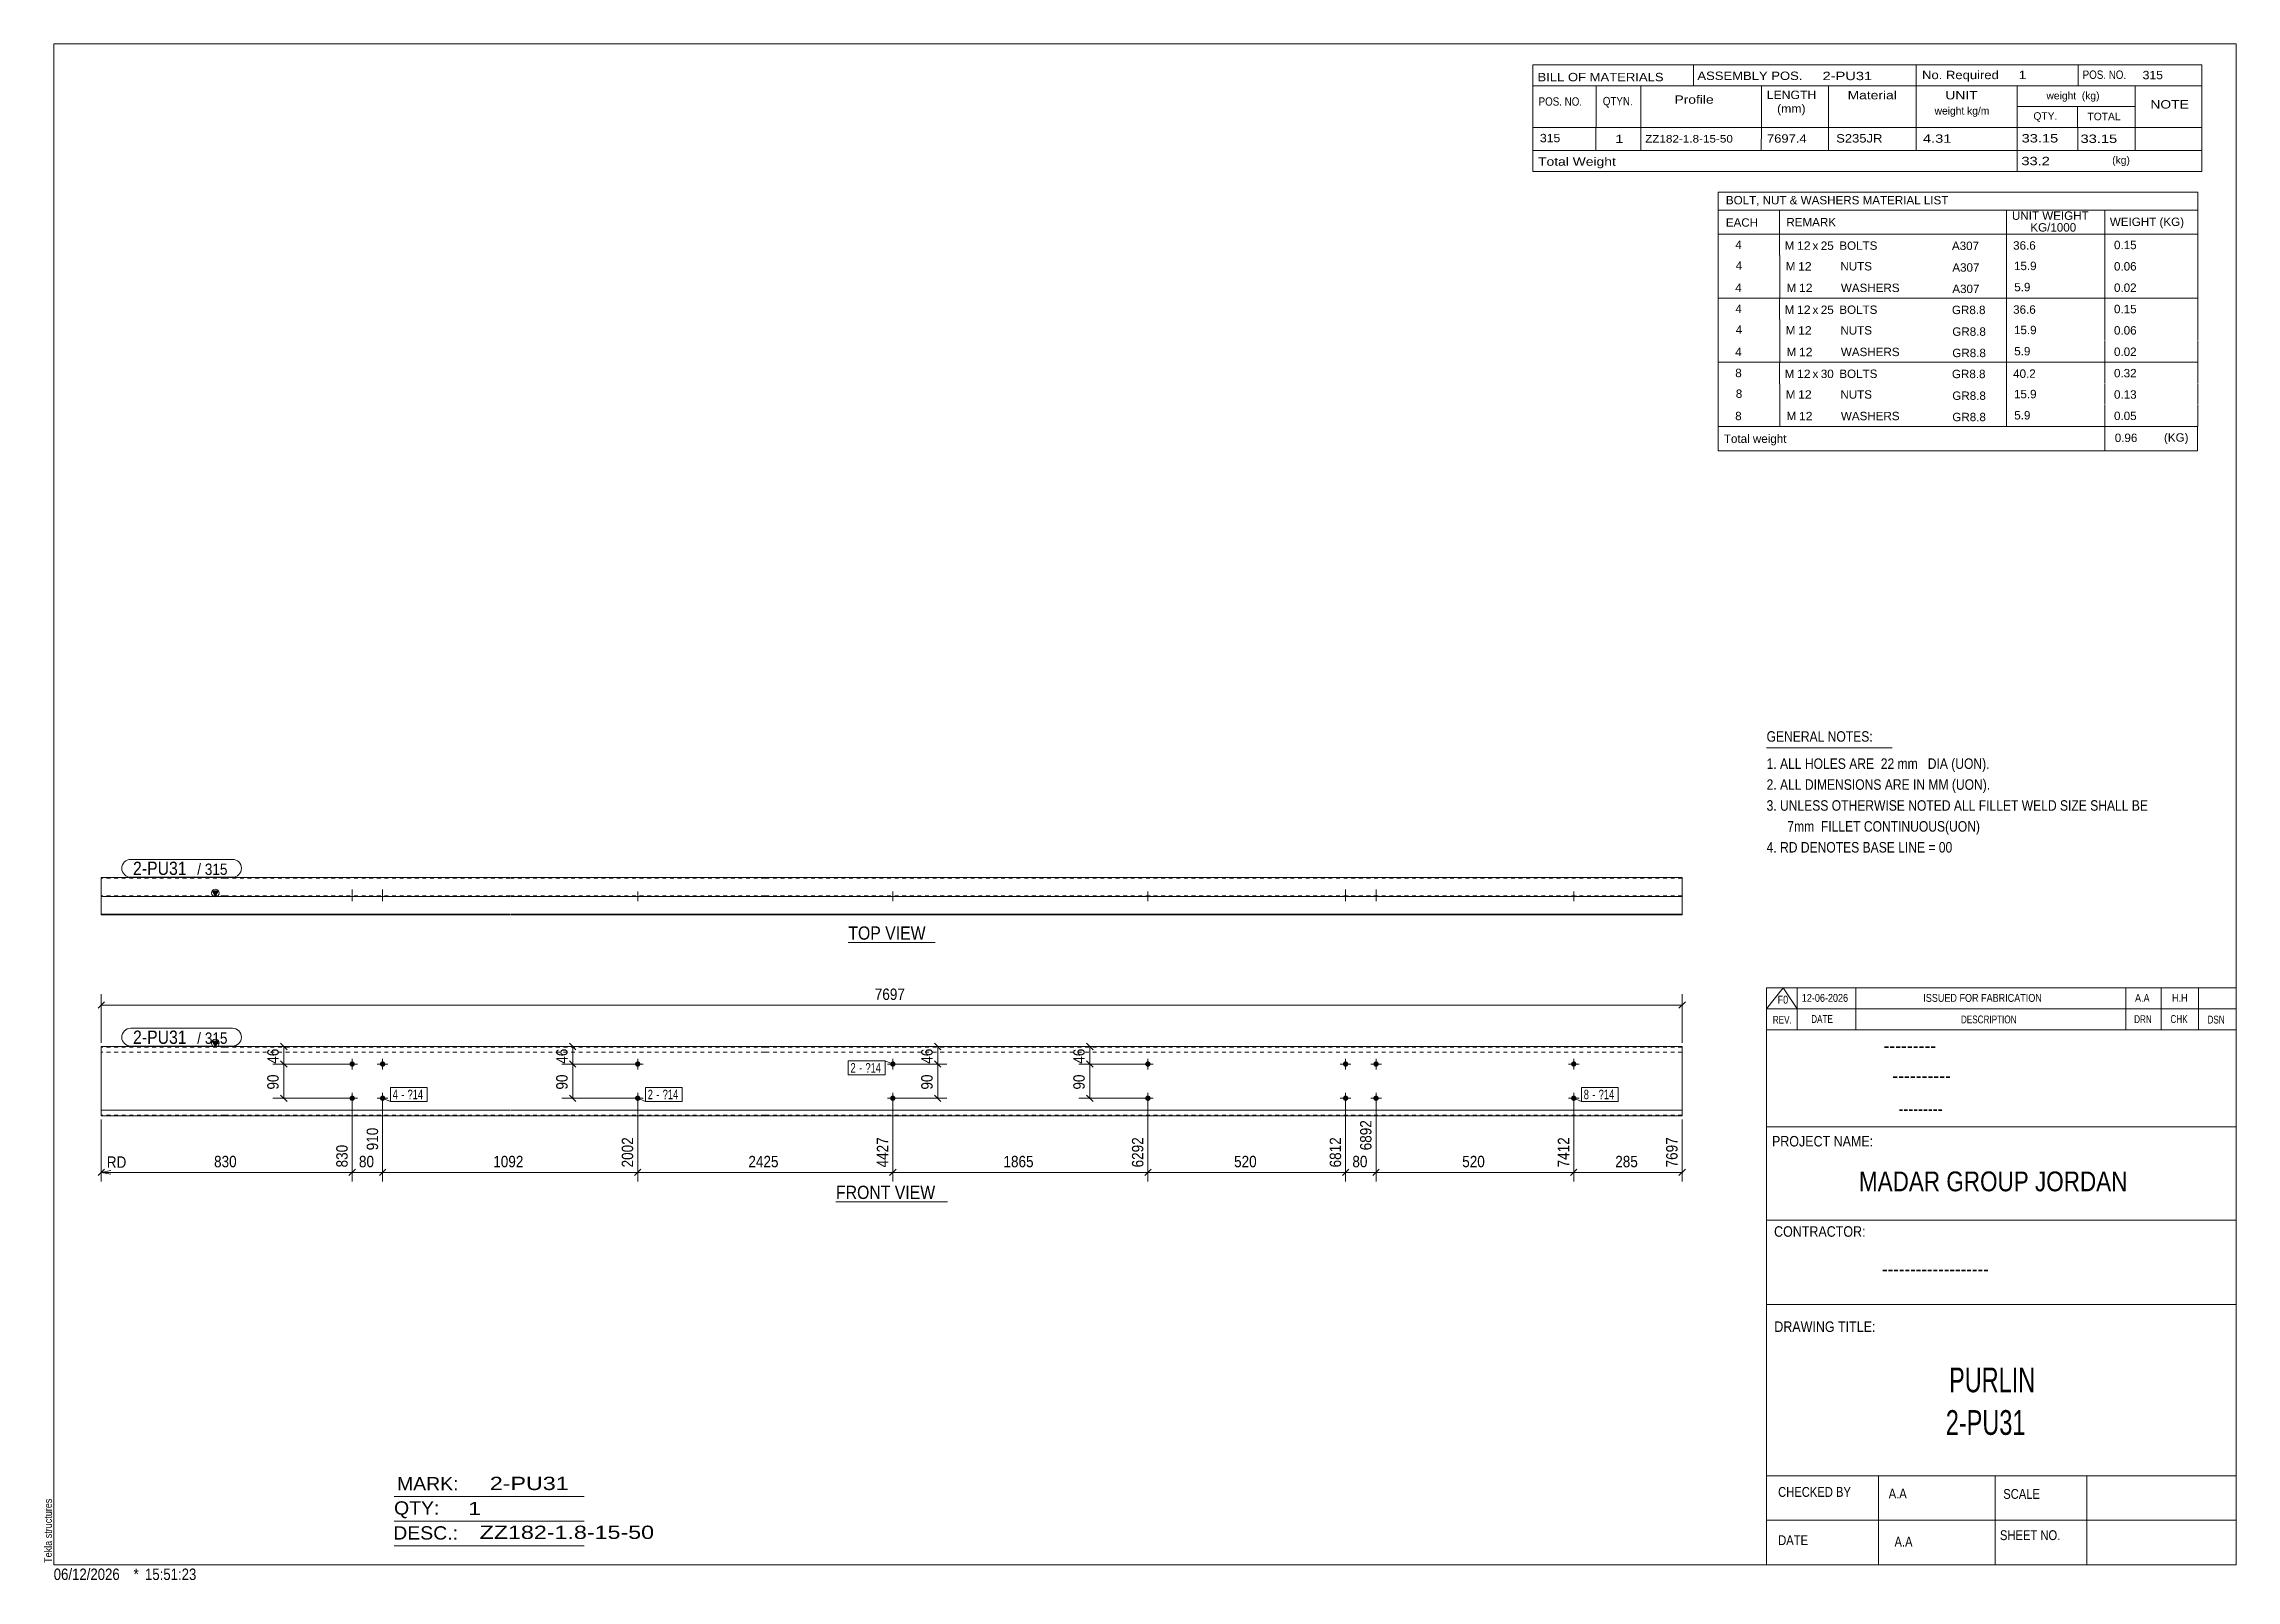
# Model space of a CAD drawing. Header units: millimetres. Extents: x 2 to 579, y 1 to 405.
import ezdxf

# ---------------------------------------------------------------- set-up
doc = ezdxf.new("R2010")
doc.units = ezdxf.units.MM
doc.linetypes.add('XKITLINE00', pattern=[0])
doc.linetypes.add('XKITLINE01', pattern=[4, 1, -1, 1, -1])
for name, color, linetype, lineweight in [('Bolt', 3, 'Continuous', 0), ('BoltMark', 7, 'Continuous', 0), ('Dimensions', 7, 'Continuous', 0), ('DrawingSheet', 5, 'Continuous', 0), ('OtherObjectType', 7, 'Continuous', 0), ('Part', 2, 'Continuous', 0), ('PartMark', 7, 'Continuous', 0)]:
    doc.layers.add(name, color=color, linetype=linetype, lineweight=lineweight)
doc.styles.add('@ARIAL_UNICODE_MS_BOLD', font='ARIAL.TTF')
doc.styles.add('ARIAL', font='ARIAL.TTF')
doc.styles.add('ARIAL_NARROW', font='ARIALN.TTF')
doc.styles.add('COMIC_SANS_MS_BOLD', font='COMICBD.TTF')
doc.styles.add('SWIS721_EX_BT', font='ARIAL.TTF')
doc.styles.add('SWISSE', font='ARIAL.TTF')

# ---------------------------------------------------------------- blocks, each defined once
blk = doc.blocks.new('*A1')
at = {"layer": 'Bolt'}
for points in [[(84.2, 136.67), (84.19, 136.63), (84.19, 136.6), (84.18, 136.56), (84.18, 136.53), (84.17, 136.5), (84.16, 136.46), (84.14, 136.43), (84.13, 136.4), (84.11, 136.37), (84.1, 136.34), (84.08, 136.31), (84.06, 136.28), (84.04, 136.26), (84.02, 136.23), (83.99, 136.2), (83.97, 136.18), (83.94, 136.16), (83.91, 136.14), (83.89, 136.12), (83.86, 136.1), (83.83, 136.08), (83.8, 136.07), (83.76, 136.05), (83.73, 136.04), (83.7, 136.03), (83.67, 136.02), (83.63, 136.01), (83.6, 136.01), (83.57, 136), (83.53, 136), (83.5, 136), (83.46, 136), (83.43, 136), (83.39, 136.01), (83.36, 136.01), (83.33, 136.02), (83.29, 136.03), (83.26, 136.04), (83.23, 136.05), (83.2, 136.07), (83.17, 136.08), (83.14, 136.1), (83.11, 136.12), (83.08, 136.14), (83.05, 136.16), (83.03, 136.18), (83, 136.2), (82.98, 136.23), (82.96, 136.26), (82.93, 136.28), (82.91, 136.31), (82.9, 136.34), (82.88, 136.37), (82.86, 136.4), (82.85, 136.43), (82.84, 136.46), (82.83, 136.5), (82.82, 136.53), (82.81, 136.56), (82.8, 136.6), (82.8, 136.63), (82.8, 136.67), (82.8, 136.7), (82.8, 136.73), (82.8, 136.77), (82.8, 136.8), (82.81, 136.84), (82.82, 136.87), (82.83, 136.9), (82.84, 136.94), (82.85, 136.97), (82.86, 137), (82.88, 137.03), (82.9, 137.06), (82.91, 137.09), (82.93, 137.12), (82.96, 137.14), (82.98, 137.17), (83, 137.19), (83.03, 137.22), (83.05, 137.24), (83.08, 137.26), (83.11, 137.28), (83.14, 137.3), (83.17, 137.32), (83.2, 137.33), (83.23, 137.35), (83.26, 137.36), (83.29, 137.37), (83.33, 137.38), (83.36, 137.39), (83.39, 137.39), (83.43, 137.4), (83.46, 137.4), (83.5, 137.4), (83.53, 137.4), (83.57, 137.4), (83.6, 137.39), (83.63, 137.39), (83.67, 137.38), (83.7, 137.37), (83.73, 137.36), (83.76, 137.35), (83.8, 137.33), (83.83, 137.32), (83.86, 137.3), (83.89, 137.28), (83.91, 137.26), (83.94, 137.24), (83.97, 137.22), (83.99, 137.19), (84.02, 137.17), (84.04, 137.14), (84.06, 137.12), (84.08, 137.09), (84.1, 137.06), (84.11, 137.03), (84.13, 137), (84.14, 136.97), (84.16, 136.94), (84.17, 136.9), (84.18, 136.87), (84.18, 136.84), (84.19, 136.8), (84.19, 136.77), (84.2, 136.73), (84.2, 136.7)], [(92.2, 136.67), (92.19, 136.63), (92.19, 136.6), (92.18, 136.56), (92.18, 136.53), (92.17, 136.5), (92.16, 136.46), (92.14, 136.43), (92.13, 136.4), (92.11, 136.37), (92.1, 136.34), (92.08, 136.31), (92.06, 136.28), (92.04, 136.26), (92.02, 136.23), (91.99, 136.2), (91.97, 136.18), (91.94, 136.16), (91.91, 136.14), (91.89, 136.12), (91.86, 136.1), (91.83, 136.08), (91.8, 136.07), (91.76, 136.05), (91.73, 136.04), (91.7, 136.03), (91.67, 136.02), (91.63, 136.01), (91.6, 136.01), (91.57, 136), (91.53, 136), (91.5, 136), (91.46, 136), (91.43, 136), (91.39, 136.01), (91.36, 136.01), (91.33, 136.02), (91.29, 136.03), (91.26, 136.04), (91.23, 136.05), (91.2, 136.07), (91.17, 136.08), (91.14, 136.1), (91.11, 136.12), (91.08, 136.14), (91.05, 136.16), (91.03, 136.18), (91, 136.2), (90.98, 136.23), (90.96, 136.26), (90.93, 136.28), (90.91, 136.31), (90.9, 136.34), (90.88, 136.37), (90.86, 136.4), (90.85, 136.43), (90.84, 136.46), (90.83, 136.5), (90.82, 136.53), (90.81, 136.56), (90.8, 136.6), (90.8, 136.63), (90.8, 136.67), (90.8, 136.7), (90.8, 136.73), (90.8, 136.77), (90.8, 136.8), (90.81, 136.84), (90.82, 136.87), (90.83, 136.9), (90.84, 136.94), (90.85, 136.97), (90.86, 137), (90.88, 137.03), (90.9, 137.06), (90.91, 137.09), (90.93, 137.12), (90.96, 137.14), (90.98, 137.17), (91, 137.19), (91.03, 137.22), (91.05, 137.24), (91.08, 137.26), (91.11, 137.28), (91.14, 137.3), (91.17, 137.32), (91.2, 137.33), (91.23, 137.35), (91.26, 137.36), (91.29, 137.37), (91.33, 137.38), (91.36, 137.39), (91.39, 137.39), (91.43, 137.4), (91.46, 137.4), (91.5, 137.4), (91.53, 137.4), (91.57, 137.4), (91.6, 137.39), (91.63, 137.39), (91.67, 137.38), (91.7, 137.37), (91.73, 137.36), (91.76, 137.35), (91.8, 137.33), (91.83, 137.32), (91.86, 137.3), (91.89, 137.28), (91.91, 137.26), (91.94, 137.24), (91.97, 137.22), (91.99, 137.19), (92.02, 137.17), (92.04, 137.14), (92.06, 137.12), (92.08, 137.09), (92.1, 137.06), (92.11, 137.03), (92.13, 137), (92.14, 136.97), (92.16, 136.94), (92.17, 136.9), (92.18, 136.87), (92.18, 136.84), (92.19, 136.8), (92.19, 136.77), (92.2, 136.73), (92.2, 136.7)], [(84.2, 127.67), (84.19, 127.63), (84.19, 127.6), (84.18, 127.56), (84.18, 127.53), (84.17, 127.5), (84.16, 127.46), (84.14, 127.43), (84.13, 127.4), (84.11, 127.37), (84.1, 127.34), (84.08, 127.31), (84.06, 127.28), (84.04, 127.26), (84.02, 127.23), (83.99, 127.2), (83.97, 127.18), (83.94, 127.16), (83.91, 127.14), (83.89, 127.12), (83.86, 127.1), (83.83, 127.08), (83.8, 127.07), (83.76, 127.05), (83.73, 127.04), (83.7, 127.03), (83.67, 127.02), (83.63, 127.01), (83.6, 127.01), (83.57, 127), (83.53, 127), (83.5, 127), (83.46, 127), (83.43, 127), (83.39, 127.01), (83.36, 127.01), (83.33, 127.02), (83.29, 127.03), (83.26, 127.04), (83.23, 127.05), (83.2, 127.07), (83.17, 127.08), (83.14, 127.1), (83.11, 127.12), (83.08, 127.14), (83.05, 127.16), (83.03, 127.18), (83, 127.2), (82.98, 127.23), (82.96, 127.26), (82.93, 127.28), (82.91, 127.31), (82.9, 127.34), (82.88, 127.37), (82.86, 127.4), (82.85, 127.43), (82.84, 127.46), (82.83, 127.5), (82.82, 127.53), (82.81, 127.56), (82.8, 127.6), (82.8, 127.63), (82.8, 127.67), (82.8, 127.7), (82.8, 127.73), (82.8, 127.77), (82.8, 127.8), (82.81, 127.84), (82.82, 127.87), (82.83, 127.9), (82.84, 127.94), (82.85, 127.97), (82.86, 128), (82.88, 128.03), (82.9, 128.06), (82.91, 128.09), (82.93, 128.12), (82.96, 128.14), (82.98, 128.17), (83, 128.19), (83.03, 128.22), (83.05, 128.24), (83.08, 128.26), (83.11, 128.28), (83.14, 128.3), (83.17, 128.32), (83.2, 128.33), (83.23, 128.35), (83.26, 128.36), (83.29, 128.37), (83.33, 128.38), (83.36, 128.39), (83.39, 128.39), (83.43, 128.4), (83.46, 128.4), (83.5, 128.4), (83.53, 128.4), (83.57, 128.4), (83.6, 128.39), (83.63, 128.39), (83.67, 128.38), (83.7, 128.37), (83.73, 128.36), (83.76, 128.35), (83.8, 128.33), (83.83, 128.32), (83.86, 128.3), (83.89, 128.28), (83.91, 128.26), (83.94, 128.24), (83.97, 128.22), (83.99, 128.19), (84.02, 128.17), (84.04, 128.14), (84.06, 128.12), (84.08, 128.09), (84.1, 128.06), (84.11, 128.03), (84.13, 128), (84.14, 127.97), (84.16, 127.94), (84.17, 127.9), (84.18, 127.87), (84.18, 127.84), (84.19, 127.8), (84.19, 127.77), (84.2, 127.73), (84.2, 127.7)], [(92.2, 127.67), (92.19, 127.63), (92.19, 127.6), (92.18, 127.56), (92.18, 127.53), (92.17, 127.5), (92.16, 127.46), (92.14, 127.43), (92.13, 127.4), (92.11, 127.37), (92.1, 127.34), (92.08, 127.31), (92.06, 127.28), (92.04, 127.26), (92.02, 127.23), (91.99, 127.2), (91.97, 127.18), (91.94, 127.16), (91.91, 127.14), (91.89, 127.12), (91.86, 127.1), (91.83, 127.08), (91.8, 127.07), (91.76, 127.05), (91.73, 127.04), (91.7, 127.03), (91.67, 127.02), (91.63, 127.01), (91.6, 127.01), (91.57, 127), (91.53, 127), (91.5, 127), (91.46, 127), (91.43, 127), (91.39, 127.01), (91.36, 127.01), (91.33, 127.02), (91.29, 127.03), (91.26, 127.04), (91.23, 127.05), (91.2, 127.07), (91.17, 127.08), (91.14, 127.1), (91.11, 127.12), (91.08, 127.14), (91.05, 127.16), (91.03, 127.18), (91, 127.2), (90.98, 127.23), (90.96, 127.26), (90.93, 127.28), (90.91, 127.31), (90.9, 127.34), (90.88, 127.37), (90.86, 127.4), (90.85, 127.43), (90.84, 127.46), (90.83, 127.5), (90.82, 127.53), (90.81, 127.56), (90.8, 127.6), (90.8, 127.63), (90.8, 127.67), (90.8, 127.7), (90.8, 127.73), (90.8, 127.77), (90.8, 127.8), (90.81, 127.84), (90.82, 127.87), (90.83, 127.9), (90.84, 127.94), (90.85, 127.97), (90.86, 128), (90.88, 128.03), (90.9, 128.06), (90.91, 128.09), (90.93, 128.12), (90.96, 128.14), (90.98, 128.17), (91, 128.19), (91.03, 128.22), (91.05, 128.24), (91.08, 128.26), (91.11, 128.28), (91.14, 128.3), (91.17, 128.32), (91.2, 128.33), (91.23, 128.35), (91.26, 128.36), (91.29, 128.37), (91.33, 128.38), (91.36, 128.39), (91.39, 128.39), (91.43, 128.4), (91.46, 128.4), (91.5, 128.4), (91.53, 128.4), (91.57, 128.4), (91.6, 128.39), (91.63, 128.39), (91.67, 128.38), (91.7, 128.37), (91.73, 128.36), (91.76, 128.35), (91.8, 128.33), (91.83, 128.32), (91.86, 128.3), (91.89, 128.28), (91.91, 128.26), (91.94, 128.24), (91.97, 128.22), (91.99, 128.19), (92.02, 128.17), (92.04, 128.14), (92.06, 128.12), (92.08, 128.09), (92.1, 128.06), (92.11, 128.03), (92.13, 128), (92.14, 127.97), (92.16, 127.94), (92.17, 127.9), (92.18, 127.87), (92.18, 127.84), (92.19, 127.8), (92.19, 127.77), (92.2, 127.73), (92.2, 127.7)]]:
    blk.add_hatch(color=3, dxfattribs=at).paths.add_polyline_path(points, flags=17)
at = {"layer": 'Bolt', "color": 3, "linetype": 'XKITLINE00', "lineweight": 0}
for p, q in [((84.9, 136.7), (82.1, 136.7)), ((83.5, 138.1), (83.5, 135.3)), ((92.9, 136.7), (90.1, 136.7)), ((91.5, 138.1), (91.5, 135.3)), ((84.9, 127.7), (82.1, 127.7)), ((83.5, 129.1), (83.5, 126.3)), ((92.9, 127.7), (90.1, 127.7)), ((91.5, 129.1), (91.5, 126.3))]:
    blk.add_line(p, q, dxfattribs=at)
blk = doc.blocks.new('*A2')
at = {"layer": 'Bolt'}
for points in [[(159.29, 136.67), (159.29, 136.63), (159.28, 136.6), (159.28, 136.56), (159.27, 136.53), (159.26, 136.5), (159.25, 136.46), (159.24, 136.43), (159.22, 136.4), (159.21, 136.37), (159.19, 136.34), (159.17, 136.31), (159.15, 136.28), (159.13, 136.26), (159.11, 136.23), (159.09, 136.2), (159.06, 136.18), (159.03, 136.16), (159.01, 136.14), (158.98, 136.12), (158.95, 136.1), (158.92, 136.08), (158.89, 136.07), (158.86, 136.05), (158.83, 136.04), (158.79, 136.03), (158.76, 136.02), (158.73, 136.01), (158.69, 136.01), (158.66, 136), (158.63, 136), (158.59, 136), (158.56, 136), (158.52, 136), (158.49, 136.01), (158.45, 136.01), (158.42, 136.02), (158.39, 136.03), (158.36, 136.04), (158.32, 136.05), (158.29, 136.07), (158.26, 136.08), (158.23, 136.1), (158.2, 136.12), (158.17, 136.14), (158.15, 136.16), (158.12, 136.18), (158.1, 136.2), (158.07, 136.23), (158.05, 136.26), (158.03, 136.28), (158.01, 136.31), (157.99, 136.34), (157.97, 136.37), (157.96, 136.4), (157.94, 136.43), (157.93, 136.46), (157.92, 136.5), (157.91, 136.53), (157.9, 136.56), (157.9, 136.6), (157.89, 136.63), (157.89, 136.67), (157.89, 136.7), (157.89, 136.73), (157.89, 136.77), (157.9, 136.8), (157.9, 136.84), (157.91, 136.87), (157.92, 136.9), (157.93, 136.94), (157.94, 136.97), (157.96, 137), (157.97, 137.03), (157.99, 137.06), (158.01, 137.09), (158.03, 137.12), (158.05, 137.14), (158.07, 137.17), (158.1, 137.19), (158.12, 137.22), (158.15, 137.24), (158.17, 137.26), (158.2, 137.28), (158.23, 137.3), (158.26, 137.32), (158.29, 137.33), (158.32, 137.35), (158.36, 137.36), (158.39, 137.37), (158.42, 137.38), (158.45, 137.39), (158.49, 137.39), (158.52, 137.4), (158.56, 137.4), (158.59, 137.4), (158.63, 137.4), (158.66, 137.4), (158.69, 137.39), (158.73, 137.39), (158.76, 137.38), (158.79, 137.37), (158.83, 137.36), (158.86, 137.35), (158.89, 137.33), (158.92, 137.32), (158.95, 137.3), (158.98, 137.28), (159.01, 137.26), (159.03, 137.24), (159.06, 137.22), (159.09, 137.19), (159.11, 137.17), (159.13, 137.14), (159.15, 137.12), (159.17, 137.09), (159.19, 137.06), (159.21, 137.03), (159.22, 137), (159.24, 136.97), (159.25, 136.94), (159.26, 136.9), (159.27, 136.87), (159.28, 136.84), (159.28, 136.8), (159.29, 136.77), (159.29, 136.73), (159.29, 136.7)], [(159.29, 127.67), (159.29, 127.63), (159.28, 127.6), (159.28, 127.56), (159.27, 127.53), (159.26, 127.5), (159.25, 127.46), (159.24, 127.43), (159.22, 127.4), (159.21, 127.37), (159.19, 127.34), (159.17, 127.31), (159.15, 127.28), (159.13, 127.26), (159.11, 127.23), (159.09, 127.2), (159.06, 127.18), (159.03, 127.16), (159.01, 127.14), (158.98, 127.12), (158.95, 127.1), (158.92, 127.08), (158.89, 127.07), (158.86, 127.05), (158.83, 127.04), (158.79, 127.03), (158.76, 127.02), (158.73, 127.01), (158.69, 127.01), (158.66, 127), (158.63, 127), (158.59, 127), (158.56, 127), (158.52, 127), (158.49, 127.01), (158.45, 127.01), (158.42, 127.02), (158.39, 127.03), (158.36, 127.04), (158.32, 127.05), (158.29, 127.07), (158.26, 127.08), (158.23, 127.1), (158.2, 127.12), (158.17, 127.14), (158.15, 127.16), (158.12, 127.18), (158.1, 127.2), (158.07, 127.23), (158.05, 127.26), (158.03, 127.28), (158.01, 127.31), (157.99, 127.34), (157.97, 127.37), (157.96, 127.4), (157.94, 127.43), (157.93, 127.46), (157.92, 127.5), (157.91, 127.53), (157.9, 127.56), (157.9, 127.6), (157.89, 127.63), (157.89, 127.67), (157.89, 127.7), (157.89, 127.73), (157.89, 127.77), (157.9, 127.8), (157.9, 127.84), (157.91, 127.87), (157.92, 127.9), (157.93, 127.94), (157.94, 127.97), (157.96, 128), (157.97, 128.03), (157.99, 128.06), (158.01, 128.09), (158.03, 128.12), (158.05, 128.14), (158.07, 128.17), (158.1, 128.19), (158.12, 128.22), (158.15, 128.24), (158.17, 128.26), (158.2, 128.28), (158.23, 128.3), (158.26, 128.32), (158.29, 128.33), (158.32, 128.35), (158.36, 128.36), (158.39, 128.37), (158.42, 128.38), (158.45, 128.39), (158.49, 128.39), (158.52, 128.4), (158.56, 128.4), (158.59, 128.4), (158.63, 128.4), (158.66, 128.4), (158.69, 128.39), (158.73, 128.39), (158.76, 128.38), (158.79, 128.37), (158.83, 128.36), (158.86, 128.35), (158.89, 128.33), (158.92, 128.32), (158.95, 128.3), (158.98, 128.28), (159.01, 128.26), (159.03, 128.24), (159.06, 128.22), (159.09, 128.19), (159.11, 128.17), (159.13, 128.14), (159.15, 128.12), (159.17, 128.09), (159.19, 128.06), (159.21, 128.03), (159.22, 128), (159.24, 127.97), (159.25, 127.94), (159.26, 127.9), (159.27, 127.87), (159.28, 127.84), (159.28, 127.8), (159.29, 127.77), (159.29, 127.73), (159.29, 127.7)]]:
    blk.add_hatch(color=3, dxfattribs=at).paths.add_polyline_path(points, flags=17)
at = {"layer": 'Bolt', "color": 3, "linetype": 'XKITLINE00', "lineweight": 0}
for p, q in [((159.99, 136.7), (157.19, 136.7)), ((158.59, 138.1), (158.59, 135.3)), ((159.99, 127.7), (157.19, 127.7)), ((158.59, 129.1), (158.59, 126.3))]:
    blk.add_line(p, q, dxfattribs=at)
blk = doc.blocks.new('*A3')
at = {"layer": 'Bolt'}
for points in [[(226.38, 136.67), (226.38, 136.63), (226.38, 136.6), (226.37, 136.56), (226.36, 136.53), (226.35, 136.5), (226.34, 136.46), (226.33, 136.43), (226.32, 136.4), (226.3, 136.37), (226.29, 136.34), (226.27, 136.31), (226.25, 136.28), (226.23, 136.26), (226.2, 136.23), (226.18, 136.2), (226.15, 136.18), (226.13, 136.16), (226.1, 136.14), (226.07, 136.12), (226.04, 136.1), (226.01, 136.08), (225.98, 136.07), (225.95, 136.05), (225.92, 136.04), (225.89, 136.03), (225.85, 136.02), (225.82, 136.01), (225.79, 136.01), (225.75, 136), (225.72, 136), (225.68, 136), (225.65, 136), (225.62, 136), (225.58, 136.01), (225.55, 136.01), (225.51, 136.02), (225.48, 136.03), (225.45, 136.04), (225.42, 136.05), (225.39, 136.07), (225.35, 136.08), (225.32, 136.1), (225.3, 136.12), (225.27, 136.14), (225.24, 136.16), (225.21, 136.18), (225.19, 136.2), (225.17, 136.23), (225.14, 136.26), (225.12, 136.28), (225.1, 136.31), (225.08, 136.34), (225.07, 136.37), (225.05, 136.4), (225.04, 136.43), (225.03, 136.46), (225.01, 136.5), (225.01, 136.53), (225, 136.56), (224.99, 136.6), (224.99, 136.63), (224.99, 136.67), (224.98, 136.7), (224.99, 136.73), (224.99, 136.77), (224.99, 136.8), (225, 136.84), (225.01, 136.87), (225.01, 136.9), (225.03, 136.94), (225.04, 136.97), (225.05, 137), (225.07, 137.03), (225.08, 137.06), (225.1, 137.09), (225.12, 137.12), (225.14, 137.14), (225.17, 137.17), (225.19, 137.19), (225.21, 137.22), (225.24, 137.24), (225.27, 137.26), (225.3, 137.28), (225.32, 137.3), (225.35, 137.32), (225.39, 137.33), (225.42, 137.35), (225.45, 137.36), (225.48, 137.37), (225.51, 137.38), (225.55, 137.39), (225.58, 137.39), (225.62, 137.4), (225.65, 137.4), (225.68, 137.4), (225.72, 137.4), (225.75, 137.4), (225.79, 137.39), (225.82, 137.39), (225.85, 137.38), (225.89, 137.37), (225.92, 137.36), (225.95, 137.35), (225.98, 137.33), (226.01, 137.32), (226.04, 137.3), (226.07, 137.28), (226.1, 137.26), (226.13, 137.24), (226.15, 137.22), (226.18, 137.19), (226.2, 137.17), (226.23, 137.14), (226.25, 137.12), (226.27, 137.09), (226.29, 137.06), (226.3, 137.03), (226.32, 137), (226.33, 136.97), (226.34, 136.94), (226.35, 136.9), (226.36, 136.87), (226.37, 136.84), (226.38, 136.8), (226.38, 136.77), (226.38, 136.73), (226.38, 136.7)], [(226.38, 127.67), (226.38, 127.63), (226.38, 127.6), (226.37, 127.56), (226.36, 127.53), (226.35, 127.5), (226.34, 127.46), (226.33, 127.43), (226.32, 127.4), (226.3, 127.37), (226.29, 127.34), (226.27, 127.31), (226.25, 127.28), (226.23, 127.26), (226.2, 127.23), (226.18, 127.2), (226.15, 127.18), (226.13, 127.16), (226.1, 127.14), (226.07, 127.12), (226.04, 127.1), (226.01, 127.08), (225.98, 127.07), (225.95, 127.05), (225.92, 127.04), (225.89, 127.03), (225.85, 127.02), (225.82, 127.01), (225.79, 127.01), (225.75, 127), (225.72, 127), (225.68, 127), (225.65, 127), (225.62, 127), (225.58, 127.01), (225.55, 127.01), (225.51, 127.02), (225.48, 127.03), (225.45, 127.04), (225.42, 127.05), (225.39, 127.07), (225.35, 127.08), (225.32, 127.1), (225.3, 127.12), (225.27, 127.14), (225.24, 127.16), (225.21, 127.18), (225.19, 127.2), (225.17, 127.23), (225.14, 127.26), (225.12, 127.28), (225.1, 127.31), (225.08, 127.34), (225.07, 127.37), (225.05, 127.4), (225.04, 127.43), (225.03, 127.46), (225.01, 127.5), (225.01, 127.53), (225, 127.56), (224.99, 127.6), (224.99, 127.63), (224.99, 127.67), (224.98, 127.7), (224.99, 127.73), (224.99, 127.77), (224.99, 127.8), (225, 127.84), (225.01, 127.87), (225.01, 127.9), (225.03, 127.94), (225.04, 127.97), (225.05, 128), (225.07, 128.03), (225.08, 128.06), (225.1, 128.09), (225.12, 128.12), (225.14, 128.14), (225.17, 128.17), (225.19, 128.19), (225.21, 128.22), (225.24, 128.24), (225.27, 128.26), (225.3, 128.28), (225.32, 128.3), (225.35, 128.32), (225.39, 128.33), (225.42, 128.35), (225.45, 128.36), (225.48, 128.37), (225.51, 128.38), (225.55, 128.39), (225.58, 128.39), (225.62, 128.4), (225.65, 128.4), (225.68, 128.4), (225.72, 128.4), (225.75, 128.4), (225.79, 128.39), (225.82, 128.39), (225.85, 128.38), (225.89, 128.37), (225.92, 128.36), (225.95, 128.35), (225.98, 128.33), (226.01, 128.32), (226.04, 128.3), (226.07, 128.28), (226.1, 128.26), (226.13, 128.24), (226.15, 128.22), (226.18, 128.19), (226.2, 128.17), (226.23, 128.14), (226.25, 128.12), (226.27, 128.09), (226.29, 128.06), (226.3, 128.03), (226.32, 128), (226.33, 127.97), (226.34, 127.94), (226.35, 127.9), (226.36, 127.87), (226.37, 127.84), (226.38, 127.8), (226.38, 127.77), (226.38, 127.73), (226.38, 127.7)]]:
    blk.add_hatch(color=3, dxfattribs=at).paths.add_polyline_path(points, flags=17)
at = {"layer": 'Bolt', "color": 3, "linetype": 'XKITLINE00', "lineweight": 0}
for p, q in [((227.08, 136.7), (224.28, 136.7)), ((225.68, 138.1), (225.68, 135.3)), ((227.08, 127.7), (224.28, 127.7)), ((225.68, 129.1), (225.68, 126.3))]:
    blk.add_line(p, q, dxfattribs=at)
blk = doc.blocks.new('*A4')
at = {"layer": 'Bolt'}
for points in [[(345.48, 136.67), (345.48, 136.63), (345.47, 136.6), (345.47, 136.56), (345.46, 136.53), (345.45, 136.5), (345.44, 136.46), (345.43, 136.43), (345.41, 136.4), (345.4, 136.37), (345.38, 136.34), (345.36, 136.31), (345.34, 136.28), (345.32, 136.26), (345.3, 136.23), (345.27, 136.2), (345.25, 136.18), (345.22, 136.16), (345.2, 136.14), (345.17, 136.12), (345.14, 136.1), (345.11, 136.08), (345.08, 136.07), (345.05, 136.05), (345.01, 136.04), (344.98, 136.03), (344.95, 136.02), (344.92, 136.01), (344.88, 136.01), (344.85, 136), (344.81, 136), (344.78, 136), (344.74, 136), (344.71, 136), (344.68, 136.01), (344.64, 136.01), (344.61, 136.02), (344.58, 136.03), (344.54, 136.04), (344.51, 136.05), (344.48, 136.07), (344.45, 136.08), (344.42, 136.1), (344.39, 136.12), (344.36, 136.14), (344.33, 136.16), (344.31, 136.18), (344.28, 136.2), (344.26, 136.23), (344.24, 136.26), (344.22, 136.28), (344.2, 136.31), (344.18, 136.34), (344.16, 136.37), (344.15, 136.4), (344.13, 136.43), (344.12, 136.46), (344.11, 136.5), (344.1, 136.53), (344.09, 136.56), (344.09, 136.6), (344.08, 136.63), (344.08, 136.67), (344.08, 136.7), (344.08, 136.73), (344.08, 136.77), (344.09, 136.8), (344.09, 136.84), (344.1, 136.87), (344.11, 136.9), (344.12, 136.94), (344.13, 136.97), (344.15, 137), (344.16, 137.03), (344.18, 137.06), (344.2, 137.09), (344.22, 137.12), (344.24, 137.14), (344.26, 137.17), (344.28, 137.19), (344.31, 137.22), (344.33, 137.24), (344.36, 137.26), (344.39, 137.28), (344.42, 137.3), (344.45, 137.32), (344.48, 137.33), (344.51, 137.35), (344.54, 137.36), (344.58, 137.37), (344.61, 137.38), (344.64, 137.39), (344.68, 137.39), (344.71, 137.4), (344.74, 137.4), (344.78, 137.4), (344.81, 137.4), (344.85, 137.4), (344.88, 137.39), (344.92, 137.39), (344.95, 137.38), (344.98, 137.37), (345.01, 137.36), (345.05, 137.35), (345.08, 137.33), (345.11, 137.32), (345.14, 137.3), (345.17, 137.28), (345.2, 137.26), (345.22, 137.24), (345.25, 137.22), (345.27, 137.19), (345.3, 137.17), (345.32, 137.14), (345.34, 137.12), (345.36, 137.09), (345.38, 137.06), (345.4, 137.03), (345.41, 137), (345.43, 136.97), (345.44, 136.94), (345.45, 136.9), (345.46, 136.87), (345.47, 136.84), (345.47, 136.8), (345.48, 136.77), (345.48, 136.73), (345.48, 136.7)], [(353.48, 136.67), (353.48, 136.63), (353.47, 136.6), (353.47, 136.56), (353.46, 136.53), (353.45, 136.5), (353.44, 136.46), (353.43, 136.43), (353.41, 136.4), (353.4, 136.37), (353.38, 136.34), (353.36, 136.31), (353.34, 136.28), (353.32, 136.26), (353.3, 136.23), (353.27, 136.2), (353.25, 136.18), (353.22, 136.16), (353.2, 136.14), (353.17, 136.12), (353.14, 136.1), (353.11, 136.08), (353.08, 136.07), (353.05, 136.05), (353.01, 136.04), (352.98, 136.03), (352.95, 136.02), (352.92, 136.01), (352.88, 136.01), (352.85, 136), (352.81, 136), (352.78, 136), (352.74, 136), (352.71, 136), (352.68, 136.01), (352.64, 136.01), (352.61, 136.02), (352.58, 136.03), (352.54, 136.04), (352.51, 136.05), (352.48, 136.07), (352.45, 136.08), (352.42, 136.1), (352.39, 136.12), (352.36, 136.14), (352.33, 136.16), (352.31, 136.18), (352.28, 136.2), (352.26, 136.23), (352.24, 136.26), (352.22, 136.28), (352.2, 136.31), (352.18, 136.34), (352.16, 136.37), (352.15, 136.4), (352.13, 136.43), (352.12, 136.46), (352.11, 136.5), (352.1, 136.53), (352.09, 136.56), (352.09, 136.6), (352.08, 136.63), (352.08, 136.67), (352.08, 136.7), (352.08, 136.73), (352.08, 136.77), (352.09, 136.8), (352.09, 136.84), (352.1, 136.87), (352.11, 136.9), (352.12, 136.94), (352.13, 136.97), (352.15, 137), (352.16, 137.03), (352.18, 137.06), (352.2, 137.09), (352.22, 137.12), (352.24, 137.14), (352.26, 137.17), (352.28, 137.19), (352.31, 137.22), (352.33, 137.24), (352.36, 137.26), (352.39, 137.28), (352.42, 137.3), (352.45, 137.32), (352.48, 137.33), (352.51, 137.35), (352.54, 137.36), (352.58, 137.37), (352.61, 137.38), (352.64, 137.39), (352.68, 137.39), (352.71, 137.4), (352.74, 137.4), (352.78, 137.4), (352.81, 137.4), (352.85, 137.4), (352.88, 137.39), (352.92, 137.39), (352.95, 137.38), (352.98, 137.37), (353.01, 137.36), (353.05, 137.35), (353.08, 137.33), (353.11, 137.32), (353.14, 137.3), (353.17, 137.28), (353.2, 137.26), (353.22, 137.24), (353.25, 137.22), (353.27, 137.19), (353.3, 137.17), (353.32, 137.14), (353.34, 137.12), (353.36, 137.09), (353.38, 137.06), (353.4, 137.03), (353.41, 137), (353.43, 136.97), (353.44, 136.94), (353.45, 136.9), (353.46, 136.87), (353.47, 136.84), (353.47, 136.8), (353.48, 136.77), (353.48, 136.73), (353.48, 136.7)], [(345.48, 127.67), (345.48, 127.63), (345.47, 127.6), (345.47, 127.56), (345.46, 127.53), (345.45, 127.5), (345.44, 127.46), (345.43, 127.43), (345.41, 127.4), (345.4, 127.37), (345.38, 127.34), (345.36, 127.31), (345.34, 127.28), (345.32, 127.26), (345.3, 127.23), (345.27, 127.2), (345.25, 127.18), (345.22, 127.16), (345.2, 127.14), (345.17, 127.12), (345.14, 127.1), (345.11, 127.08), (345.08, 127.07), (345.05, 127.05), (345.01, 127.04), (344.98, 127.03), (344.95, 127.02), (344.92, 127.01), (344.88, 127.01), (344.85, 127), (344.81, 127), (344.78, 127), (344.74, 127), (344.71, 127), (344.68, 127.01), (344.64, 127.01), (344.61, 127.02), (344.58, 127.03), (344.54, 127.04), (344.51, 127.05), (344.48, 127.07), (344.45, 127.08), (344.42, 127.1), (344.39, 127.12), (344.36, 127.14), (344.33, 127.16), (344.31, 127.18), (344.28, 127.2), (344.26, 127.23), (344.24, 127.26), (344.22, 127.28), (344.2, 127.31), (344.18, 127.34), (344.16, 127.37), (344.15, 127.4), (344.13, 127.43), (344.12, 127.46), (344.11, 127.5), (344.1, 127.53), (344.09, 127.56), (344.09, 127.6), (344.08, 127.63), (344.08, 127.67), (344.08, 127.7), (344.08, 127.73), (344.08, 127.77), (344.09, 127.8), (344.09, 127.84), (344.1, 127.87), (344.11, 127.9), (344.12, 127.94), (344.13, 127.97), (344.15, 128), (344.16, 128.03), (344.18, 128.06), (344.2, 128.09), (344.22, 128.12), (344.24, 128.14), (344.26, 128.17), (344.28, 128.19), (344.31, 128.22), (344.33, 128.24), (344.36, 128.26), (344.39, 128.28), (344.42, 128.3), (344.45, 128.32), (344.48, 128.33), (344.51, 128.35), (344.54, 128.36), (344.58, 128.37), (344.61, 128.38), (344.64, 128.39), (344.68, 128.39), (344.71, 128.4), (344.74, 128.4), (344.78, 128.4), (344.81, 128.4), (344.85, 128.4), (344.88, 128.39), (344.92, 128.39), (344.95, 128.38), (344.98, 128.37), (345.01, 128.36), (345.05, 128.35), (345.08, 128.33), (345.11, 128.32), (345.14, 128.3), (345.17, 128.28), (345.2, 128.26), (345.22, 128.24), (345.25, 128.22), (345.27, 128.19), (345.3, 128.17), (345.32, 128.14), (345.34, 128.12), (345.36, 128.09), (345.38, 128.06), (345.4, 128.03), (345.41, 128), (345.43, 127.97), (345.44, 127.94), (345.45, 127.9), (345.46, 127.87), (345.47, 127.84), (345.47, 127.8), (345.48, 127.77), (345.48, 127.73), (345.48, 127.7)], [(353.48, 127.67), (353.48, 127.63), (353.47, 127.6), (353.47, 127.56), (353.46, 127.53), (353.45, 127.5), (353.44, 127.46), (353.43, 127.43), (353.41, 127.4), (353.4, 127.37), (353.38, 127.34), (353.36, 127.31), (353.34, 127.28), (353.32, 127.26), (353.3, 127.23), (353.27, 127.2), (353.25, 127.18), (353.22, 127.16), (353.2, 127.14), (353.17, 127.12), (353.14, 127.1), (353.11, 127.08), (353.08, 127.07), (353.05, 127.05), (353.01, 127.04), (352.98, 127.03), (352.95, 127.02), (352.92, 127.01), (352.88, 127.01), (352.85, 127), (352.81, 127), (352.78, 127), (352.74, 127), (352.71, 127), (352.68, 127.01), (352.64, 127.01), (352.61, 127.02), (352.58, 127.03), (352.54, 127.04), (352.51, 127.05), (352.48, 127.07), (352.45, 127.08), (352.42, 127.1), (352.39, 127.12), (352.36, 127.14), (352.33, 127.16), (352.31, 127.18), (352.28, 127.2), (352.26, 127.23), (352.24, 127.26), (352.22, 127.28), (352.2, 127.31), (352.18, 127.34), (352.16, 127.37), (352.15, 127.4), (352.13, 127.43), (352.12, 127.46), (352.11, 127.5), (352.1, 127.53), (352.09, 127.56), (352.09, 127.6), (352.08, 127.63), (352.08, 127.67), (352.08, 127.7), (352.08, 127.73), (352.08, 127.77), (352.09, 127.8), (352.09, 127.84), (352.1, 127.87), (352.11, 127.9), (352.12, 127.94), (352.13, 127.97), (352.15, 128), (352.16, 128.03), (352.18, 128.06), (352.2, 128.09), (352.22, 128.12), (352.24, 128.14), (352.26, 128.17), (352.28, 128.19), (352.31, 128.22), (352.33, 128.24), (352.36, 128.26), (352.39, 128.28), (352.42, 128.3), (352.45, 128.32), (352.48, 128.33), (352.51, 128.35), (352.54, 128.36), (352.58, 128.37), (352.61, 128.38), (352.64, 128.39), (352.68, 128.39), (352.71, 128.4), (352.74, 128.4), (352.78, 128.4), (352.81, 128.4), (352.85, 128.4), (352.88, 128.39), (352.92, 128.39), (352.95, 128.38), (352.98, 128.37), (353.01, 128.36), (353.05, 128.35), (353.08, 128.33), (353.11, 128.32), (353.14, 128.3), (353.17, 128.28), (353.2, 128.26), (353.22, 128.24), (353.25, 128.22), (353.27, 128.19), (353.3, 128.17), (353.32, 128.14), (353.34, 128.12), (353.36, 128.09), (353.38, 128.06), (353.4, 128.03), (353.41, 128), (353.43, 127.97), (353.44, 127.94), (353.45, 127.9), (353.46, 127.87), (353.47, 127.84), (353.47, 127.8), (353.48, 127.77), (353.48, 127.73), (353.48, 127.7)]]:
    blk.add_hatch(color=3, dxfattribs=at).paths.add_polyline_path(points, flags=17)
at = {"layer": 'Bolt', "color": 3, "linetype": 'XKITLINE00', "lineweight": 0}
for p, q in [((346.18, 136.7), (343.38, 136.7)), ((344.78, 138.1), (344.78, 135.3)), ((354.18, 136.7), (351.38, 136.7)), ((352.78, 138.1), (352.78, 135.3)), ((346.18, 127.7), (343.38, 127.7)), ((344.78, 129.1), (344.78, 126.3)), ((354.18, 127.7), (351.38, 127.7)), ((352.78, 129.1), (352.78, 126.3))]:
    blk.add_line(p, q, dxfattribs=at)
blk = doc.blocks.new('*A5')
at = {"layer": 'Bolt'}
for points in [[(293.48, 136.67), (293.48, 136.63), (293.47, 136.6), (293.47, 136.56), (293.46, 136.53), (293.45, 136.5), (293.44, 136.46), (293.43, 136.43), (293.41, 136.4), (293.4, 136.37), (293.38, 136.34), (293.36, 136.31), (293.34, 136.28), (293.32, 136.26), (293.3, 136.23), (293.27, 136.2), (293.25, 136.18), (293.22, 136.16), (293.2, 136.14), (293.17, 136.12), (293.14, 136.1), (293.11, 136.08), (293.08, 136.07), (293.05, 136.05), (293.01, 136.04), (292.98, 136.03), (292.95, 136.02), (292.92, 136.01), (292.88, 136.01), (292.85, 136), (292.81, 136), (292.78, 136), (292.74, 136), (292.71, 136), (292.68, 136.01), (292.64, 136.01), (292.61, 136.02), (292.58, 136.03), (292.54, 136.04), (292.51, 136.05), (292.48, 136.07), (292.45, 136.08), (292.42, 136.1), (292.39, 136.12), (292.36, 136.14), (292.33, 136.16), (292.31, 136.18), (292.28, 136.2), (292.26, 136.23), (292.24, 136.26), (292.22, 136.28), (292.2, 136.31), (292.18, 136.34), (292.16, 136.37), (292.15, 136.4), (292.13, 136.43), (292.12, 136.46), (292.11, 136.5), (292.1, 136.53), (292.09, 136.56), (292.09, 136.6), (292.08, 136.63), (292.08, 136.67), (292.08, 136.7), (292.08, 136.73), (292.08, 136.77), (292.09, 136.8), (292.09, 136.84), (292.1, 136.87), (292.11, 136.9), (292.12, 136.94), (292.13, 136.97), (292.15, 137), (292.16, 137.03), (292.18, 137.06), (292.2, 137.09), (292.22, 137.12), (292.24, 137.14), (292.26, 137.17), (292.28, 137.19), (292.31, 137.22), (292.33, 137.24), (292.36, 137.26), (292.39, 137.28), (292.42, 137.3), (292.45, 137.32), (292.48, 137.33), (292.51, 137.35), (292.54, 137.36), (292.58, 137.37), (292.61, 137.38), (292.64, 137.39), (292.68, 137.39), (292.71, 137.4), (292.74, 137.4), (292.78, 137.4), (292.81, 137.4), (292.85, 137.4), (292.88, 137.39), (292.92, 137.39), (292.95, 137.38), (292.98, 137.37), (293.01, 137.36), (293.05, 137.35), (293.08, 137.33), (293.11, 137.32), (293.14, 137.3), (293.17, 137.28), (293.2, 137.26), (293.22, 137.24), (293.25, 137.22), (293.27, 137.19), (293.3, 137.17), (293.32, 137.14), (293.34, 137.12), (293.36, 137.09), (293.38, 137.06), (293.4, 137.03), (293.41, 137), (293.43, 136.97), (293.44, 136.94), (293.45, 136.9), (293.46, 136.87), (293.47, 136.84), (293.47, 136.8), (293.48, 136.77), (293.48, 136.73), (293.48, 136.7)], [(405.48, 136.67), (405.48, 136.63), (405.47, 136.6), (405.47, 136.56), (405.46, 136.53), (405.45, 136.5), (405.44, 136.46), (405.43, 136.43), (405.41, 136.4), (405.4, 136.37), (405.38, 136.34), (405.36, 136.31), (405.34, 136.28), (405.32, 136.26), (405.3, 136.23), (405.27, 136.2), (405.25, 136.18), (405.22, 136.16), (405.2, 136.14), (405.17, 136.12), (405.14, 136.1), (405.11, 136.08), (405.08, 136.07), (405.05, 136.05), (405.01, 136.04), (404.98, 136.03), (404.95, 136.02), (404.92, 136.01), (404.88, 136.01), (404.85, 136), (404.81, 136), (404.78, 136), (404.74, 136), (404.71, 136), (404.68, 136.01), (404.64, 136.01), (404.61, 136.02), (404.58, 136.03), (404.54, 136.04), (404.51, 136.05), (404.48, 136.07), (404.45, 136.08), (404.42, 136.1), (404.39, 136.12), (404.36, 136.14), (404.33, 136.16), (404.31, 136.18), (404.28, 136.2), (404.26, 136.23), (404.24, 136.26), (404.22, 136.28), (404.2, 136.31), (404.18, 136.34), (404.16, 136.37), (404.15, 136.4), (404.13, 136.43), (404.12, 136.46), (404.11, 136.5), (404.1, 136.53), (404.09, 136.56), (404.09, 136.6), (404.08, 136.63), (404.08, 136.67), (404.08, 136.7), (404.08, 136.73), (404.08, 136.77), (404.09, 136.8), (404.09, 136.84), (404.1, 136.87), (404.11, 136.9), (404.12, 136.94), (404.13, 136.97), (404.15, 137), (404.16, 137.03), (404.18, 137.06), (404.2, 137.09), (404.22, 137.12), (404.24, 137.14), (404.26, 137.17), (404.28, 137.19), (404.31, 137.22), (404.33, 137.24), (404.36, 137.26), (404.39, 137.28), (404.42, 137.3), (404.45, 137.32), (404.48, 137.33), (404.51, 137.35), (404.54, 137.36), (404.58, 137.37), (404.61, 137.38), (404.64, 137.39), (404.68, 137.39), (404.71, 137.4), (404.74, 137.4), (404.78, 137.4), (404.81, 137.4), (404.85, 137.4), (404.88, 137.39), (404.92, 137.39), (404.95, 137.38), (404.98, 137.37), (405.01, 137.36), (405.05, 137.35), (405.08, 137.33), (405.11, 137.32), (405.14, 137.3), (405.17, 137.28), (405.2, 137.26), (405.22, 137.24), (405.25, 137.22), (405.27, 137.19), (405.3, 137.17), (405.32, 137.14), (405.34, 137.12), (405.36, 137.09), (405.38, 137.06), (405.4, 137.03), (405.41, 137), (405.43, 136.97), (405.44, 136.94), (405.45, 136.9), (405.46, 136.87), (405.47, 136.84), (405.47, 136.8), (405.48, 136.77), (405.48, 136.73), (405.48, 136.7)], [(293.48, 127.67), (293.48, 127.63), (293.47, 127.6), (293.47, 127.56), (293.46, 127.53), (293.45, 127.5), (293.44, 127.46), (293.43, 127.43), (293.41, 127.4), (293.4, 127.37), (293.38, 127.34), (293.36, 127.31), (293.34, 127.28), (293.32, 127.26), (293.3, 127.23), (293.27, 127.2), (293.25, 127.18), (293.22, 127.16), (293.2, 127.14), (293.17, 127.12), (293.14, 127.1), (293.11, 127.08), (293.08, 127.07), (293.05, 127.05), (293.01, 127.04), (292.98, 127.03), (292.95, 127.02), (292.92, 127.01), (292.88, 127.01), (292.85, 127), (292.81, 127), (292.78, 127), (292.74, 127), (292.71, 127), (292.68, 127.01), (292.64, 127.01), (292.61, 127.02), (292.58, 127.03), (292.54, 127.04), (292.51, 127.05), (292.48, 127.07), (292.45, 127.08), (292.42, 127.1), (292.39, 127.12), (292.36, 127.14), (292.33, 127.16), (292.31, 127.18), (292.28, 127.2), (292.26, 127.23), (292.24, 127.26), (292.22, 127.28), (292.2, 127.31), (292.18, 127.34), (292.16, 127.37), (292.15, 127.4), (292.13, 127.43), (292.12, 127.46), (292.11, 127.5), (292.1, 127.53), (292.09, 127.56), (292.09, 127.6), (292.08, 127.63), (292.08, 127.67), (292.08, 127.7), (292.08, 127.73), (292.08, 127.77), (292.09, 127.8), (292.09, 127.84), (292.1, 127.87), (292.11, 127.9), (292.12, 127.94), (292.13, 127.97), (292.15, 128), (292.16, 128.03), (292.18, 128.06), (292.2, 128.09), (292.22, 128.12), (292.24, 128.14), (292.26, 128.17), (292.28, 128.19), (292.31, 128.22), (292.33, 128.24), (292.36, 128.26), (292.39, 128.28), (292.42, 128.3), (292.45, 128.32), (292.48, 128.33), (292.51, 128.35), (292.54, 128.36), (292.58, 128.37), (292.61, 128.38), (292.64, 128.39), (292.68, 128.39), (292.71, 128.4), (292.74, 128.4), (292.78, 128.4), (292.81, 128.4), (292.85, 128.4), (292.88, 128.39), (292.92, 128.39), (292.95, 128.38), (292.98, 128.37), (293.01, 128.36), (293.05, 128.35), (293.08, 128.33), (293.11, 128.32), (293.14, 128.3), (293.17, 128.28), (293.2, 128.26), (293.22, 128.24), (293.25, 128.22), (293.27, 128.19), (293.3, 128.17), (293.32, 128.14), (293.34, 128.12), (293.36, 128.09), (293.38, 128.06), (293.4, 128.03), (293.41, 128), (293.43, 127.97), (293.44, 127.94), (293.45, 127.9), (293.46, 127.87), (293.47, 127.84), (293.47, 127.8), (293.48, 127.77), (293.48, 127.73), (293.48, 127.7)], [(405.48, 127.67), (405.48, 127.63), (405.47, 127.6), (405.47, 127.56), (405.46, 127.53), (405.45, 127.5), (405.44, 127.46), (405.43, 127.43), (405.41, 127.4), (405.4, 127.37), (405.38, 127.34), (405.36, 127.31), (405.34, 127.28), (405.32, 127.26), (405.3, 127.23), (405.27, 127.2), (405.25, 127.18), (405.22, 127.16), (405.2, 127.14), (405.17, 127.12), (405.14, 127.1), (405.11, 127.08), (405.08, 127.07), (405.05, 127.05), (405.01, 127.04), (404.98, 127.03), (404.95, 127.02), (404.92, 127.01), (404.88, 127.01), (404.85, 127), (404.81, 127), (404.78, 127), (404.74, 127), (404.71, 127), (404.68, 127.01), (404.64, 127.01), (404.61, 127.02), (404.58, 127.03), (404.54, 127.04), (404.51, 127.05), (404.48, 127.07), (404.45, 127.08), (404.42, 127.1), (404.39, 127.12), (404.36, 127.14), (404.33, 127.16), (404.31, 127.18), (404.28, 127.2), (404.26, 127.23), (404.24, 127.26), (404.22, 127.28), (404.2, 127.31), (404.18, 127.34), (404.16, 127.37), (404.15, 127.4), (404.13, 127.43), (404.12, 127.46), (404.11, 127.5), (404.1, 127.53), (404.09, 127.56), (404.09, 127.6), (404.08, 127.63), (404.08, 127.67), (404.08, 127.7), (404.08, 127.73), (404.08, 127.77), (404.09, 127.8), (404.09, 127.84), (404.1, 127.87), (404.11, 127.9), (404.12, 127.94), (404.13, 127.97), (404.15, 128), (404.16, 128.03), (404.18, 128.06), (404.2, 128.09), (404.22, 128.12), (404.24, 128.14), (404.26, 128.17), (404.28, 128.19), (404.31, 128.22), (404.33, 128.24), (404.36, 128.26), (404.39, 128.28), (404.42, 128.3), (404.45, 128.32), (404.48, 128.33), (404.51, 128.35), (404.54, 128.36), (404.58, 128.37), (404.61, 128.38), (404.64, 128.39), (404.68, 128.39), (404.71, 128.4), (404.74, 128.4), (404.78, 128.4), (404.81, 128.4), (404.85, 128.4), (404.88, 128.39), (404.92, 128.39), (404.95, 128.38), (404.98, 128.37), (405.01, 128.36), (405.05, 128.35), (405.08, 128.33), (405.11, 128.32), (405.14, 128.3), (405.17, 128.28), (405.2, 128.26), (405.22, 128.24), (405.25, 128.22), (405.27, 128.19), (405.3, 128.17), (405.32, 128.14), (405.34, 128.12), (405.36, 128.09), (405.38, 128.06), (405.4, 128.03), (405.41, 128), (405.43, 127.97), (405.44, 127.94), (405.45, 127.9), (405.46, 127.87), (405.47, 127.84), (405.47, 127.8), (405.48, 127.77), (405.48, 127.73), (405.48, 127.7)]]:
    blk.add_hatch(color=3, dxfattribs=at).paths.add_polyline_path(points, flags=17)
at = {"layer": 'Bolt', "color": 3, "linetype": 'XKITLINE00', "lineweight": 0}
for p, q in [((294.18, 136.7), (291.38, 136.7)), ((292.78, 138.1), (292.78, 135.3)), ((406.18, 136.7), (403.38, 136.7)), ((404.78, 138.1), (404.78, 135.3)), ((294.18, 127.7), (291.38, 127.7)), ((292.78, 129.1), (292.78, 126.3)), ((406.18, 127.7), (403.38, 127.7)), ((404.78, 129.1), (404.78, 126.3))]:
    blk.add_line(p, q, dxfattribs=at)
blk = doc.blocks.new('*A6')
at = {"layer": 'Part'}
blk.add_hatch(color=2, dxfattribs=at).paths.add_polyline_path([(46.7, 142.7), (48.3, 142.7), (47.5, 141.3)], flags=17)
at = {"layer": 'Part', "color": 2, "linetype": 'XKITLINE00', "lineweight": 0}
for p, q in [((17.5, 141.3), (17.5, 123.1)), ((49.9, 141.3), (17.5, 141.3)), ((47.5, 141.3), (46.7, 142.7)), ((46.7, 142.7), (48.3, 142.7)), ((48.3, 142.7), (47.5, 141.3)), ((124.99, 141.3), (50, 141.3)), ((192.09, 141.3), (125.09, 141.3)), ((259.18, 141.3), (192.19, 141.3)), ((433.28, 141.3), (259.28, 141.3)), ((433.28, 141.3), (433.28, 123.1)), ((49.9, 124.6), (17.5, 124.6)), ((17.5, 123.1), (49.9, 123.1)), ((124.99, 124.6), (50, 124.6)), ((50, 123.1), (124.99, 123.1)), ((192.09, 124.6), (125.09, 124.6)), ((125.09, 123.1), (192.09, 123.1)), ((259.18, 124.6), (192.19, 124.6)), ((192.19, 123.1), (259.18, 123.1)), ((433.28, 124.6), (259.28, 124.6)), ((259.28, 123.1), (433.28, 123.1))]:
    blk.add_line(p, q, dxfattribs=at)
at = {"layer": 'Part', "color": 7, "linetype": 'XKITLINE01', "lineweight": 0}
for p, q in [((49.9, 141.12), (17.5, 141.12)), ((49.9, 139.8), (17.5, 139.8)), ((124.99, 141.12), (50, 141.12)), ((124.99, 139.8), (50, 139.8)), ((192.09, 141.12), (125.09, 141.12)), ((192.09, 139.8), (125.09, 139.8)), ((259.18, 141.12), (192.19, 141.12)), ((259.18, 139.8), (192.19, 139.8)), ((433.28, 141.12), (259.28, 141.12)), ((433.28, 139.8), (259.28, 139.8)), ((49.9, 123.28), (17.5, 123.28)), ((124.99, 123.28), (50, 123.28)), ((192.09, 123.28), (125.09, 123.28)), ((259.18, 123.28), (192.19, 123.28)), ((433.28, 123.28), (259.28, 123.28))]:
    blk.add_line(p, q, dxfattribs=at)
at = {"layer": 'Part', "color": 2, "linetype": 'XKITLINE00', "lineweight": 0}
blk.add_circle((47.5, 142.2), 1, dxfattribs=at)
blk = doc.blocks.new('*A7')
at = {"layer": 'Bolt'}
for points in [[(82.8, 180.72), (82.8, 180.9), (84.2, 180.9), (84.2, 180.72)], [(82.8, 180.72), (82.8, 180.9), (84.2, 180.9), (84.2, 180.72)], [(90.8, 180.72), (90.8, 180.9), (92.2, 180.9), (92.2, 180.72)], [(90.8, 180.72), (90.8, 180.9), (92.2, 180.9), (92.2, 180.72)]]:
    blk.add_hatch(color=3, dxfattribs=at).paths.add_polyline_path(points, flags=17)
at = {"layer": 'Bolt', "color": 3, "linetype": 'XKITLINE00', "lineweight": 0}
for p, q in [((82.8, 180.9), (82.8, 180.72)), ((82.8, 180.9), (82.8, 180.72)), ((83.5, 182.56), (83.5, 179.56)), ((83.5, 182.56), (83.5, 179.56)), ((84.2, 180.9), (84.2, 180.72)), ((84.2, 180.9), (84.2, 180.72)), ((90.8, 180.9), (90.8, 180.72)), ((90.8, 180.9), (90.8, 180.72)), ((91.5, 182.56), (91.5, 179.56)), ((91.5, 182.56), (91.5, 179.56)), ((92.2, 180.9), (92.2, 180.72)), ((92.2, 180.9), (92.2, 180.72))]:
    blk.add_line(p, q, dxfattribs=at)
blk = doc.blocks.new('*A8')
at = {"layer": 'Bolt'}
blk.add_hatch(color=3, dxfattribs=at).paths.add_polyline_path([(157.89, 180.72), (157.89, 180.9), (159.29, 180.9), (159.29, 180.72)], flags=17)
blk.add_hatch(color=3, dxfattribs=at).paths.add_polyline_path([(157.89, 180.72), (157.89, 180.9), (159.29, 180.9), (159.29, 180.72)], flags=17)
at = {"layer": 'Bolt', "color": 3, "linetype": 'XKITLINE00', "lineweight": 0}
for p, q in [((157.89, 180.9), (157.89, 180.72)), ((157.89, 180.9), (157.89, 180.72)), ((158.59, 182.06), (158.59, 179.56)), ((158.59, 182.06), (158.59, 179.56)), ((159.29, 180.9), (159.29, 180.72)), ((159.29, 180.9), (159.29, 180.72))]:
    blk.add_line(p, q, dxfattribs=at)
blk = doc.blocks.new('*A9')
at = {"layer": 'Bolt'}
blk.add_hatch(color=3, dxfattribs=at).paths.add_polyline_path([(224.98, 180.72), (224.98, 180.9), (226.38, 180.9), (226.38, 180.72)], flags=17)
blk.add_hatch(color=3, dxfattribs=at).paths.add_polyline_path([(224.98, 180.72), (224.98, 180.9), (226.38, 180.9), (226.38, 180.72)], flags=17)
at = {"layer": 'Bolt', "color": 3, "linetype": 'XKITLINE00', "lineweight": 0}
for p, q in [((224.98, 180.9), (224.98, 180.72)), ((224.98, 180.9), (224.98, 180.72)), ((225.68, 182.06), (225.68, 179.56)), ((225.68, 182.06), (225.68, 179.56)), ((226.38, 180.9), (226.38, 180.72)), ((226.38, 180.9), (226.38, 180.72))]:
    blk.add_line(p, q, dxfattribs=at)
blk = doc.blocks.new('*A10')
at = {"layer": 'Bolt'}
for points in [[(344.08, 180.72), (344.08, 180.9), (345.48, 180.9), (345.48, 180.72)], [(344.08, 180.72), (344.08, 180.9), (345.48, 180.9), (345.48, 180.72)], [(352.08, 180.72), (352.08, 180.9), (353.48, 180.9), (353.48, 180.72)], [(352.08, 180.72), (352.08, 180.9), (353.48, 180.9), (353.48, 180.72)]]:
    blk.add_hatch(color=3, dxfattribs=at).paths.add_polyline_path(points, flags=17)
at = {"layer": 'Bolt', "color": 3, "linetype": 'XKITLINE00', "lineweight": 0}
for p, q in [((344.08, 180.9), (344.08, 180.72)), ((344.08, 180.9), (344.08, 180.72)), ((344.78, 182.56), (344.78, 179.56)), ((344.78, 182.56), (344.78, 179.56)), ((345.48, 180.9), (345.48, 180.72)), ((345.48, 180.9), (345.48, 180.72)), ((352.08, 180.9), (352.08, 180.72)), ((352.08, 180.9), (352.08, 180.72)), ((352.78, 182.56), (352.78, 179.56)), ((352.78, 182.56), (352.78, 179.56)), ((353.48, 180.9), (353.48, 180.72)), ((353.48, 180.9), (353.48, 180.72))]:
    blk.add_line(p, q, dxfattribs=at)
blk = doc.blocks.new('*A11')
at = {"layer": 'Bolt'}
for points in [[(292.08, 180.72), (292.08, 180.9), (293.48, 180.9), (293.48, 180.72)], [(292.08, 180.72), (292.08, 180.9), (293.48, 180.9), (293.48, 180.72)], [(404.08, 180.72), (404.08, 180.9), (405.48, 180.9), (405.48, 180.72)], [(404.08, 180.72), (404.08, 180.9), (405.48, 180.9), (405.48, 180.72)]]:
    blk.add_hatch(color=3, dxfattribs=at).paths.add_polyline_path(points, flags=17)
at = {"layer": 'Bolt', "color": 3, "linetype": 'XKITLINE00', "lineweight": 0}
for p, q in [((292.08, 180.9), (292.08, 180.72)), ((292.08, 180.9), (292.08, 180.72)), ((292.78, 182.06), (292.78, 179.56)), ((292.78, 182.06), (292.78, 179.56)), ((293.48, 180.9), (293.48, 180.72)), ((293.48, 180.9), (293.48, 180.72)), ((404.08, 180.9), (404.08, 180.72)), ((404.08, 180.9), (404.08, 180.72)), ((404.78, 182.06), (404.78, 179.56)), ((404.78, 182.06), (404.78, 179.56)), ((405.48, 180.9), (405.48, 180.72)), ((405.48, 180.9), (405.48, 180.72))]:
    blk.add_line(p, q, dxfattribs=at)
blk = doc.blocks.new('*A12')
at = {"layer": 'Part'}
blk.add_hatch(color=2, dxfattribs=at).paths.add_polyline_path([(46.7, 182.21), (48.3, 182.21), (47.5, 180.81)], flags=17)
at = {"layer": 'Part', "color": 2, "linetype": 'XKITLINE00', "lineweight": 0}
for p, q in [((17.5, 176.08), (17.5, 185.72)), ((49.9, 185.72), (17.5, 185.72)), ((124.99, 185.72), (50, 185.72)), ((192.09, 185.72), (125.09, 185.72)), ((259.18, 185.72), (192.19, 185.72)), ((433.28, 185.72), (259.28, 185.72)), ((433.28, 185.72), (433.28, 176.08)), ((49.9, 180.72), (17.5, 180.72)), ((47.5, 180.81), (46.7, 182.21)), ((46.7, 182.21), (48.3, 182.21)), ((48.3, 182.21), (47.5, 180.81)), ((124.99, 180.72), (50, 180.72)), ((192.09, 180.72), (125.09, 180.72)), ((259.18, 180.72), (192.19, 180.72)), ((433.28, 180.72), (259.28, 180.72)), ((17.5, 175.9), (17.5, 176.08)), ((17.5, 176.08), (49.9, 176.08)), ((49.9, 175.9), (17.5, 175.9)), ((50, 176.08), (124.99, 176.08)), ((124.99, 175.9), (50, 175.9)), ((125.09, 176.08), (192.09, 176.08)), ((192.09, 175.9), (125.09, 175.9)), ((192.19, 176.08), (259.18, 176.08)), ((259.18, 175.9), (192.19, 175.9)), ((259.28, 176.08), (433.28, 176.08)), ((433.28, 175.9), (259.28, 175.9)), ((433.28, 176.08), (433.28, 175.9))]:
    blk.add_line(p, q, dxfattribs=at)
at = {"layer": 'Part', "color": 7, "linetype": 'XKITLINE01', "lineweight": 0}
for p, q in [((49.9, 185.54), (17.5, 185.54)), ((124.99, 185.54), (50, 185.54)), ((192.09, 185.54), (125.09, 185.54)), ((259.18, 185.54), (192.19, 185.54)), ((433.28, 185.54), (259.28, 185.54)), ((49.9, 180.9), (17.5, 180.9)), ((124.99, 180.9), (50, 180.9)), ((192.09, 180.9), (125.09, 180.9)), ((259.18, 180.9), (192.19, 180.9)), ((433.28, 180.9), (259.28, 180.9))]:
    blk.add_line(p, q, dxfattribs=at)
at = {"layer": 'Part', "color": 2, "linetype": 'XKITLINE00', "lineweight": 0}
blk.add_circle((47.5, 181.71), 1, dxfattribs=at)
blk = doc.blocks.new('*A13')
at = {"layer": 'DrawingSheet', "color": 5, "linetype": 'XKITLINE00', "lineweight": 0}
for p, q in [((579, 405), (5, 405)), ((5, 405), (5, 5)), ((579, 5), (579, 405)), ((5, 5), (579, 5))]:
    blk.add_line(p, q, dxfattribs=at)
at = {"layer": 'DrawingSheet', "color": 5, "style": 'ARIAL', "width": 0.85}
blk.add_text('Tekla structures', height=2, rotation=90, dxfattribs=at).set_placement((4.5, 5.5))
blk = doc.blocks.new('*A14')
at = {"layer": 'OtherObjectType', "color": 7, "linetype": 'XKITLINE00', "lineweight": 0}
for p, q in [((442.76, 365.95), (442.75, 354.95)), ((442.76, 365.95), (568.88, 365.95)), ((568.88, 365.95), (568.88, 354.95)), ((442.75, 361.3), (568.88, 361.3)), ((458.87, 361.31), (458.87, 354.95)), ((518.57, 361.31), (518.57, 354.95)), ((544.47, 361.29), (544.47, 354.95)), ((442.76, 354.92), (442.76, 349.42)), ((442.77, 354.95), (568.88, 354.95)), ((458.92, 354.95), (458.92, 349.33)), ((518.57, 354.95), (518.57, 349.33)), ((544.5, 354.95), (544.5, 349.45)), ((568.88, 354.95), (568.88, 349.45)), ((442.79, 349.33), (442.79, 343.72)), ((458.95, 349.33), (458.95, 343.71)), ((518.57, 349.33), (518.57, 343.71)), ((544.5, 349.33), (544.5, 343.83)), ((568.88, 349.33), (568.88, 343.83)), ((442.79, 343.7), (442.79, 338.13)), ((458.95, 343.71), (458.95, 338.09)), ((518.57, 343.71), (518.57, 338.09)), ((544.5, 343.71), (544.5, 338.1)), ((568.88, 343.71), (568.88, 338.1)), ((568.88, 338.1), (442.75, 338.13)), ((442.76, 338.06), (442.76, 332.56)), ((458.92, 338.09), (458.92, 332.47)), ((518.57, 338.09), (518.57, 332.47)), ((544.5, 338.09), (544.5, 332.59)), ((568.88, 338.09), (568.88, 332.59)), ((442.79, 332.47), (442.79, 326.86)), ((458.95, 332.47), (458.95, 326.86)), ((518.57, 332.47), (518.57, 326.86)), ((544.5, 332.47), (544.5, 326.97)), ((568.88, 332.47), (568.88, 326.97)), ((442.79, 326.84), (442.79, 321.27)), ((458.95, 326.85), (458.95, 321.24)), ((518.57, 326.86), (518.57, 321.24)), ((544.5, 326.85), (544.5, 321.25)), ((568.88, 326.85), (568.88, 321.24)), ((568.88, 321.24), (442.75, 321.27)), ((442.76, 321.21), (442.76, 315.71)), ((458.92, 321.23), (458.92, 315.62)), ((518.57, 321.24), (518.57, 315.62)), ((544.5, 321.23), (544.5, 315.73)), ((568.88, 321.24), (568.88, 315.74)), ((442.79, 315.62), (442.79, 310)), ((458.95, 315.62), (458.95, 310)), ((518.57, 315.62), (518.57, 310)), ((544.5, 315.61), (544.5, 310.11)), ((568.88, 315.62), (568.88, 310.12)), ((442.79, 309.98), (442.79, 304.42)), ((458.95, 310), (458.95, 304.38)), ((518.57, 310), (518.57, 304.38)), ((544.5, 310), (544.5, 304.39)), ((568.88, 310), (568.88, 304.39)), ((568.88, 304.39), (442.75, 304.42)), ((442.78, 304.38), (442.78, 297.97)), ((442.85, 304.38), (568.87, 304.38)), ((544.5, 304.35), (544.5, 297.93)), ((568.87, 304.35), (568.87, 297.94)), ((442.77, 297.93), (568.87, 297.93))]:
    blk.add_line(p, q, dxfattribs=at)
at = {"layer": 'OtherObjectType', "color": 7, "style": 'ARIAL_NARROW'}
for s, width, p in [('BOLT, NUT & WASHERS MATERIAL LIST', 1.211571, (444.79, 362.79)), ('EACH', 1.211571, (444.78, 356.92)), ('REMARK', 1.211571, (460.7, 357.01)), ('UNIT WEIGHT', 1.211571, (520.03, 358.72)), (' KG/1000', 1.211571, (524.02, 355.63)), ('WEIGHT (KG)', 1.211571, (545.78, 357.1)), ('4', 1.211571, (447.26, 351.05)), ('M', 1.211571, (460.26, 350.85)), ('12', 1.275, (463.5, 350.83)), ('x', 1.211571, (467.58, 350.83)), ('25', 1.211571, (469.76, 350.82)), ('BOLTS', 1.211571, (474.63, 350.84)), ('A307', 1.211571, (504.25, 350.79)), ('36.6', 1.211571, (520.34, 350.88)), ('0.15', 1.211571, (546.87, 351.01)), ('4', 1.211571, (447.4, 345.61)), ('M', 1.211571, (460.54, 345.41)), ('12', 1.275, (463.78, 345.39)), ('NUTS', 1.211571, (474.91, 345.41)), ('A307', 1.211571, (504.35, 345.09)), ('15.9', 1.211571, (520.56, 345.5)), ('0.06', 1.211571, (546.87, 345.39)), ('4', 1.211571, (447.24, 339.74)), ('M', 1.211571, (460.76, 339.74)), ('12', 1.275, (464, 339.72)), ('WASHERS', 1.211571, (475.04, 339.73)), ('A307', 1.211571, (504.35, 339.47)), ('5.9', 1.211571, (520.64, 339.94)), ('0.02', 1.211571, (546.87, 339.78)), ('4', 1.211571, (447.26, 334.2)), ('M', 1.211571, (460.26, 333.99)), ('12', 1.275, (463.5, 333.97)), ('x', 1.211571, (467.58, 333.97)), ('25', 1.211571, (469.76, 333.96)), ('BOLTS', 1.211571, (474.63, 333.98)), ('GR8.8', 1.211571, (504.25, 333.93)), ('36.6', 1.211571, (520.34, 334.02)), ('0.15', 1.211571, (546.87, 334.16)), ('4', 1.211571, (447.4, 328.75)), ('M', 1.211571, (460.54, 328.56)), ('12', 1.275, (463.78, 328.54)), ('NUTS', 1.211571, (474.91, 328.55)), ('GR8.8', 1.211571, (504.35, 328.23)), ('15.9', 1.211571, (520.56, 328.65)), ('0.06', 1.211571, (546.87, 328.54)), ('4', 1.211571, (447.24, 322.88)), ('M', 1.211571, (460.76, 322.88)), ('12', 1.275, (464, 322.86)), ('WASHERS', 1.211571, (475.04, 322.88)), ('GR8.8', 1.211571, (504.35, 322.61)), ('5.9', 1.211571, (520.64, 323.08)), ('0.02', 1.211571, (546.87, 322.92)), ('8', 1.211571, (447.26, 317.34)), ('M', 1.211571, (460.26, 317.13)), ('12', 1.275, (463.5, 317.11)), ('x', 1.211571, (467.58, 317.12)), ('30', 1.211571, (469.76, 317.11)), ('BOLTS', 1.211571, (474.63, 317.13)), ('GR8.8', 1.211571, (504.25, 317.08)), ('40.2', 1.211571, (520.34, 317.17)), ('0.32', 1.211571, (546.87, 317.3)), ('8', 1.211571, (447.4, 311.89)), ('M', 1.211571, (460.54, 311.7)), ('12', 1.275, (463.78, 311.68)), ('NUTS', 1.211571, (474.91, 311.69)), ('GR8.8', 1.211571, (504.35, 311.37)), ('15.9', 1.211571, (520.56, 311.79)), ('0.13', 1.211571, (546.87, 311.68)), ('8', 1.211571, (447.24, 306.03)), ('M', 1.211571, (460.76, 306.03)), ('12', 1.275, (464, 306)), ('WASHERS', 1.211571, (475.04, 306.02)), ('GR8.8', 1.211571, (504.35, 305.76)), ('5.9', 1.211571, (520.64, 306.22)), ('0.05', 1.211571, (546.87, 306.06)), ('Total weight', 1.211571, (444.26, 300.06)), ('0.96', 1.211571, (547.07, 300.29)), ('(KG)', 1.211571, (560.02, 300.38))]:
    blk.add_text(s, height=2.2, dxfattribs=dict(at, width=width)).set_placement(p)
blk = doc.blocks.new('*A15')
at = {"layer": 'OtherObjectType', "color": 7, "linetype": 'XKITLINE00', "lineweight": 0}
blk.add_line((455.5, 219.82), (488.5, 219.82), dxfattribs=at)
at = {"layer": 'OtherObjectType', "color": 7, "style": 'ARIAL_NARROW', "width": 1.008832}
for s, p in [('GENERAL NOTES:', (455.5, 221.47)), ('1. ALL HOLES ARE  22 mm   DIA (UON).', (455.5, 214.32)), ('2. ALL DIMENSIONS ARE IN MM (UON).', (455.5, 208.82)), ('3. UNLESS OTHERWISE NOTED ALL FILLET WELD SIZE SHALL BE', (455.5, 203.32)), ('7mm  FILLET CONTINUOUS(UON)', (460.95, 197.82)), ('4. RD DENOTES BASE LINE = 00', (455.5, 192.32))]:
    blk.add_text(s, height=2.75, dxfattribs=at).set_placement(p)
blk = doc.blocks.new('*A16')
at = {"layer": 'OtherObjectType', "color": 7, "linetype": 'XKITLINE00', "lineweight": 0}
for p, q in [((455.5, 156.76), (579, 156.76)), ((455.5, 151.21), (459.82, 156.76)), ((455.5, 151.21), (455.5, 156.76)), ((459.82, 156.76), (463.53, 151.21)), ((463.53, 151.21), (463.53, 156.76)), ((478.97, 151.21), (478.97, 156.76)), ((549.98, 151.21), (549.98, 156.76)), ((559.24, 151.21), (559.24, 156.76)), ((569.12, 151.21), (569.12, 156.76)), ((579, 151.21), (579, 156.76)), ((455.5, 151.21), (579, 151.21)), ((455.5, 145.65), (455.5, 151.21)), ((459.21, 151.21), (579, 151.21)), ((463.53, 145.65), (463.53, 151.21)), ((478.97, 145.65), (478.97, 151.21)), ((549.98, 145.65), (549.98, 151.21)), ((559.24, 145.65), (559.24, 151.21)), ((569.12, 145.65), (569.12, 151.21)), ((579, 145.65), (579, 151.21))]:
    blk.add_line(p, q, dxfattribs=at)
at = {"layer": 'OtherObjectType', "color": 7, "style": 'ARIAL_NARROW'}
for s, height, width, p in [('F0', 2.058, 1.008832, (458.4, 152.59)), ('12-06-2026', 2.058, 1.008832, (464.76, 153.06)), ('ISSUED FOR FABRICATION', 2.0583, 1.008832, (496.71, 153.06)), ('A.A', 2.058, 1.008832, (552.4, 153.06)), ('H.H', 2.058, 1.008832, (562.13, 153.06)), ('REV.', 2.058, 0.907949, (457.13, 147.31)), ('DATE', 2.058, 0.907949, (467.23, 147.5)), ('DESCRIPTION', 2.0583, 0.907949, (506.61, 147.39)), ('DRN', 2.058, 0.907949, (552.17, 147.47)), ('CHK', 2.058, 0.907949, (561.72, 147.5)), ('DSN', 2.058, 0.907949, (571.47, 147.35))]:
    blk.add_text(s, height=height, dxfattribs=dict(at, width=width)).set_placement(p)
blk = doc.blocks.new('*A17')
at = {"layer": 'OtherObjectType', "color": 6, "linetype": 'XKITLINE00', "lineweight": 0}
for p, q in [((94.5, 23), (144.5, 23)), ((94.5, 16.5), (144.5, 16.5)), ((94.5, 10), (144.5, 10))]:
    blk.add_line(p, q, dxfattribs=at)
at = {"layer": 'OtherObjectType', "color": 6, "style": 'ARIAL_NARROW'}
for s, width, p in [('MARK:', 1.275, (95.27, 24.58)), ('2-PU31', 1.525501, (119.69, 24.65)), ('QTY:', 1.275, (94.5, 18.19)), ('1', 1.525501, (113.99, 18.05)), ('DESC.:', 1.275, (94.29, 11.63)), ('ZZ182-1.8-15-50', 1.525501, (117, 11.79))]:
    blk.add_text(s, height=3.5, dxfattribs=dict(at, width=width)).set_placement(p)
blk = doc.blocks.new('*A18')
at = {"layer": 'OtherObjectType', "color": 2, "linetype": 'XKITLINE00', "lineweight": 0}
for p, q in [((455.5, 145.65), (579, 145.65)), ((455.5, 5), (455.5, 145.64)), ((578.98, 145.64), (579, 5)), ((579, 120.14), (455.5, 120.14)), ((455.5, 95.63), (579, 95.63)), ((579, 73.49), (455.5, 73.49)), ((579, 28.4), (455.5, 28.4)), ((484.94, 28.4), (484.94, 5)), ((515.62, 5), (515.62, 28.4)), ((539.75, 5), (539.75, 28.4)), ((579, 16.7), (455.5, 16.7)), ((579, 5), (455.5, 5))]:
    blk.add_line(p, q, dxfattribs=at)
at = {"layer": 'OtherObjectType', "color": 4, "style": '@ARIAL_UNICODE_MS_BOLD', "width": 0.85}
blk.add_text('---------', height=3.9, dxfattribs=at).set_placement((486.23, 139.59))
at = {"layer": 'OtherObjectType', "color": 7, "style": 'ARIAL', "width": 0.85}
for s, height, p in [('----------', 3.9, (488.56, 131.77)), ('---------', 3.25, (490.21, 123.31))]:
    blk.add_text(s, height=height, dxfattribs=at).set_placement(p)
at = {"layer": 'OtherObjectType', "color": 3, "width": 0.85}
for s, style, p in [('PROJECT NAME:', 'SWIS721_EX_BT', (456.92, 115.01)), ('CONTRACTOR:', 'SWISSE', (457.47, 91.27)), ('DRAWING TITLE:', 'SWIS721_EX_BT', (457.53, 66.24))]:
    blk.add_text(s, height=2.7618, dxfattribs=dict(at, style=style)).set_placement(p)
at = {"layer": 'OtherObjectType', "color": 7, "width": 0.85}
for s, height, p in [('MADAR GROUP JORDAN', 5.2, (479.79, 103.23)), ('CHECKED BY', 2.592, (458.53, 22.86)), ('A.A', 2.592, (487.61, 22.45)), ('SCALE', 2.592, (517.74, 22.33)), ('DATE', 2.592, (458.54, 10.16)), ('A.A', 2.592, (489.14, 9.76)), ('SHEET NO.', 2.592, (516.87, 11.49))]:
    blk.add_text(s, height=height, dxfattribs=at).set_placement(p)
at = {"layer": 'OtherObjectType', "color": 1}
for s, height, style, width, p in [('-------------------', 3.9, 'COMIC_SANS_MS_BOLD', 0.85, (485.87, 80.86)), ('PURLIN', 6.5, 'ARIAL', 0.68, (503.5, 50.37)), ('2-PU31', 6.5, 'ARIAL', 0.68, (502.64, 39.17))]:
    blk.add_text(s, height=height, dxfattribs=dict(at, style=style, width=width)).set_placement(p)
blk = doc.blocks.new('*A19')
at = {"layer": 'OtherObjectType', "color": 7, "linetype": 'XKITLINE00', "lineweight": 0}
for p, q in [((393.98, 399.5), (569.98, 399.5)), ((393.98, 399.5), (393.98, 388.5)), ((436.26, 399.42), (436.26, 393.87)), ((494.85, 394), (494.85, 399.5)), ((537.43, 393.96), (537.43, 399.42)), ((569.98, 394), (569.98, 399.5)), ((393.98, 394), (569.98, 394)), ((410.64, 394), (410.64, 383)), ((422.4, 393.98), (422.4, 383.03)), ((454.12, 393.99), (454.13, 383)), ((471.78, 393.98), (471.78, 383)), ((494.85, 393.98), (494.85, 383)), ((521.43, 394), (521.43, 383)), ((552.42, 394), (552.42, 383)), ((569.98, 394), (569.98, 388.5)), ((393.98, 388.5), (393.98, 383)), ((521.45, 388.52), (552.45, 388.52)), ((537.28, 388.52), (537.28, 383)), ((569.98, 388.5), (569.98, 383)), ((393.98, 383), (569.98, 383)), ((393.98, 383), (393.98, 376.95)), ((410.63, 383), (410.63, 376.95)), ((422.44, 382.99), (422.44, 376.95)), ((454.12, 383), (454.11, 376.95)), ((471.79, 383), (471.79, 376.95)), ((494.87, 383), (494.87, 376.95)), ((521.44, 383), (521.44, 376.95)), ((537.33, 382.95), (537.33, 376.95)), ((552.43, 383), (552.43, 376.95)), ((569.98, 383), (569.98, 376.95)), ((393.98, 376.95), (569.98, 376.95)), ((393.98, 376.95), (393.98, 371.45)), ((521.44, 376.95), (521.44, 371.45)), ((569.98, 376.95), (569.98, 371.45)), ((393.98, 371.45), (569.98, 371.45))]:
    blk.add_line(p, q, dxfattribs=at)
at = {"layer": 'OtherObjectType', "color": 7, "style": 'ARIAL_NARROW'}
for s, height, width, p in [('No. Required', 2.2, 1.36, (496.39, 395.72)), ('1', 2.2, 1.525501, (521.75, 395.72)), ('POS. NO.', 2.2, 1.02, (538.63, 395.79)), ('315', 2.2, 1.270501, (554.4, 395.69)), ('BILL OF MATERIALS', 2.2, 1.36, (395.25, 395.16)), ('ASSEMBLY POS.', 2.2, 1.36, (437.3, 395.5)), ('LENGTH', 2.2, 1.275, (455.54, 390.49)), ('2-PU31', 2.2, 1.525501, (470.23, 395.46)), ('Material', 2.2, 1.445, (476.81, 390.41)), ('UNIT', 2.2, 1.445, (502.52, 390.4)), ('weight  (kg)', 1.98, 1.19, (529.11, 390.39)), ('POS. NO.', 2.2, 1.02, (395.53, 388.74)), ('QTYN.', 2.2, 1.02, (412.42, 388.84)), ('Profile', 2.2, 1.445, (431.26, 389.25)), ('(mm)', 2.2, 1.275, (458.26, 386.86)), ('weight kg/m', 1.98, 1.19, (499.69, 386.4)), ('QTY.', 1.98, 1.19, (525.68, 385.03)), ('TOTAL', 1.98, 1.19, (539.9, 384.91)), ('NOTE', 2.2, 1.445, (556.44, 387.99)), ('315', 2.2, 1.270501, (395.89, 379.12)), ('1', 2.2, 1.525501, (415.71, 378.91)), ('ZZ182-1.8-15-50', 1.98, 1.355501, (423.56, 379.04)), ('7697.4', 2.2, 1.355501, (455.59, 379.01)), ('S235JR', 2.2, 1.355501, (473.81, 379.05)), ('4.31', 2.2, 1.525501, (496.62, 378.99)), ('33.15', 2.2, 1.525501, (522.57, 379.07)), ('33.15', 2.2, 1.525501, (538.08, 378.94)), ('Total Weight', 2.2, 1.445, (395.4, 372.94)), ('33.2', 2.2, 1.525501, (522.52, 373.09)), ('(kg)', 1.98, 1.19, (546.4, 373.46))]:
    blk.add_text(s, height=height, dxfattribs=dict(at, width=width)).set_placement(p)
blk = doc.blocks.new('*A20')
at = {"layer": 'OtherObjectType', "color": 7, "style": 'ARIAL_NARROW', "width": 1.008832}
for s, p in [('06/12/2026', (4.99, 1)), ('*', (26, 1)), ('15:51:23', (29, 1))]:
    blk.add_text(s, height=3, dxfattribs=at).set_placement(p)
blk = doc.blocks.new('*A21')
at = {"layer": 'Dimensions', "color": 7, "linetype": 'XKITLINE00', "lineweight": 0}
for p, q in [((226.68, 136.7), (239.9, 136.7)), ((236.65, 137.55), (238.35, 135.85)), ((237.5, 127.7), (237.5, 136.7)), ((226.68, 127.7), (239.9, 127.7)), ((236.65, 128.55), (238.35, 126.85))]:
    blk.add_line(p, q, dxfattribs=at)
at = {"layer": 'Dimensions', "color": 3}
for p in [(237.5, 136.7), (237.5, 127.7)]:
    blk.add_point(p, dxfattribs=at)
at = {"layer": 'Dimensions', "color": 3, "style": 'ARIAL', "width": 0.85}
blk.add_text('90', height=3, rotation=90.00021, dxfattribs=at).set_placement((236.15, 129.97))
blk = doc.blocks.new('*A22')
at = {"layer": 'Dimensions', "color": 7, "linetype": 'XKITLINE00', "lineweight": 0}
for p, q in [((226.68, 141.3), (239.9, 141.3)), ((236.65, 142.15), (238.35, 140.45)), ((237.5, 136.7), (237.5, 141.3)), ((226.68, 136.7), (239.9, 136.7)), ((236.65, 137.55), (238.35, 135.85))]:
    blk.add_line(p, q, dxfattribs=at)
at = {"layer": 'Dimensions', "color": 3}
for p in [(237.5, 141.3), (237.5, 136.7)]:
    blk.add_point(p, dxfattribs=at)
at = {"layer": 'Dimensions', "color": 3, "style": 'ARIAL', "width": 0.85}
blk.add_text('46', height=3, rotation=90.00021, dxfattribs=at).set_placement((236.15, 136.77))
blk = doc.blocks.new('*A23')
at = {"layer": 'Dimensions', "color": 7, "linetype": 'XKITLINE00', "lineweight": 0}
for p, q in [((82.5, 136.7), (62.65, 136.7)), ((64.65, 137.55), (66.35, 135.85)), ((65.5, 127.7), (65.5, 136.7)), ((82.5, 127.7), (62.65, 127.7)), ((64.65, 128.55), (66.35, 126.85))]:
    blk.add_line(p, q, dxfattribs=at)
at = {"layer": 'Dimensions', "color": 3}
for p in [(65.5, 136.7), (65.5, 127.7)]:
    blk.add_point(p, dxfattribs=at)
at = {"layer": 'Dimensions', "color": 3, "style": 'ARIAL', "width": 0.85}
blk.add_text('90', height=3, rotation=90.00021, dxfattribs=at).set_placement((64.15, 129.97))
blk = doc.blocks.new('*A24')
at = {"layer": 'Dimensions', "color": 7, "linetype": 'XKITLINE00', "lineweight": 0}
for p, q in [((82.5, 141.3), (62.65, 141.3)), ((64.65, 142.15), (66.35, 140.45)), ((65.5, 136.7), (65.5, 141.3)), ((82.5, 136.7), (62.65, 136.7)), ((64.65, 137.55), (66.35, 135.85))]:
    blk.add_line(p, q, dxfattribs=at)
at = {"layer": 'Dimensions', "color": 3}
for p in [(65.5, 141.3), (65.5, 136.7)]:
    blk.add_point(p, dxfattribs=at)
at = {"layer": 'Dimensions', "color": 3, "style": 'ARIAL', "width": 0.85}
blk.add_text('46', height=3, rotation=90.00021, dxfattribs=at).set_placement((64.15, 136.77))
blk = doc.blocks.new('*A25')
at = {"layer": 'Dimensions', "color": 7, "linetype": 'XKITLINE00', "lineweight": 0}
for p, q in [((157.59, 136.7), (138.65, 136.7)), ((140.65, 137.55), (142.35, 135.85)), ((141.5, 127.7), (141.5, 136.7)), ((157.59, 127.7), (138.65, 127.7)), ((140.65, 128.55), (142.35, 126.85))]:
    blk.add_line(p, q, dxfattribs=at)
at = {"layer": 'Dimensions', "color": 3}
for p in [(141.5, 136.7), (141.5, 127.7)]:
    blk.add_point(p, dxfattribs=at)
at = {"layer": 'Dimensions', "color": 3, "style": 'ARIAL', "width": 0.85}
blk.add_text('90', height=3, rotation=90.00021, dxfattribs=at).set_placement((140.15, 129.97))
blk = doc.blocks.new('*A26')
at = {"layer": 'Dimensions', "color": 7, "linetype": 'XKITLINE00', "lineweight": 0}
for p, q in [((157.59, 141.3), (138.65, 141.3)), ((140.65, 142.15), (142.35, 140.45)), ((141.5, 136.7), (141.5, 141.3)), ((157.59, 136.7), (138.65, 136.7)), ((140.65, 137.55), (142.35, 135.85))]:
    blk.add_line(p, q, dxfattribs=at)
at = {"layer": 'Dimensions', "color": 3}
for p in [(141.5, 141.3), (141.5, 136.7)]:
    blk.add_point(p, dxfattribs=at)
at = {"layer": 'Dimensions', "color": 3, "style": 'ARIAL', "width": 0.85}
blk.add_text('46', height=3, rotation=90.00021, dxfattribs=at).set_placement((140.15, 136.77))
blk = doc.blocks.new('*A27')
at = {"layer": 'Dimensions', "color": 7, "linetype": 'XKITLINE00', "lineweight": 0}
for p, q in [((291.78, 136.7), (274.65, 136.7)), ((276.65, 137.55), (278.35, 135.85)), ((277.5, 127.7), (277.5, 136.7)), ((291.78, 127.7), (274.65, 127.7)), ((276.65, 128.55), (278.35, 126.85))]:
    blk.add_line(p, q, dxfattribs=at)
at = {"layer": 'Dimensions', "color": 3}
for p in [(277.5, 136.7), (277.5, 127.7)]:
    blk.add_point(p, dxfattribs=at)
at = {"layer": 'Dimensions', "color": 3, "style": 'ARIAL', "width": 0.85}
blk.add_text('90', height=3, rotation=90.00021, dxfattribs=at).set_placement((276.15, 129.97))
blk = doc.blocks.new('*A28')
at = {"layer": 'Dimensions', "color": 7, "linetype": 'XKITLINE00', "lineweight": 0}
for p, q in [((291.78, 141.3), (274.65, 141.3)), ((276.65, 142.15), (278.35, 140.45)), ((277.5, 136.7), (277.5, 141.3)), ((291.78, 136.7), (274.65, 136.7)), ((276.65, 137.55), (278.35, 135.85))]:
    blk.add_line(p, q, dxfattribs=at)
at = {"layer": 'Dimensions', "color": 3}
for p in [(277.5, 141.3), (277.5, 136.7)]:
    blk.add_point(p, dxfattribs=at)
at = {"layer": 'Dimensions', "color": 3, "style": 'ARIAL', "width": 0.85}
blk.add_text('46', height=3, rotation=90.00021, dxfattribs=at).set_placement((276.15, 136.77))
blk = doc.blocks.new('*A29')
at = {"layer": 'Dimensions', "color": 7, "linetype": 'XKITLINE00', "lineweight": 0}
for p, q in [((18.35, 153.05), (16.65, 151.35)), ((17.5, 142.3), (17.5, 155.05)), ((17.5, 152.2), (433.28, 152.2)), ((434.13, 153.05), (432.43, 151.35)), ((433.28, 142.3), (433.28, 155.05))]:
    blk.add_line(p, q, dxfattribs=at)
at = {"layer": 'Dimensions', "color": 3}
for p in [(17.5, 152.2), (433.28, 152.2)]:
    blk.add_point(p, dxfattribs=at)
at = {"layer": 'Dimensions', "color": 3, "style": 'ARIAL', "width": 0.85}
blk.add_text('7697', height=3, dxfattribs=at).set_placement((220.94, 153.55))
blk = doc.blocks.new('*A30')
at = {"layer": 'Dimensions', "color": 7, "linetype": 'XKITLINE00', "lineweight": 0}
for p, q in [((17.5, 122.1), (17.5, 105.8)), ((17.5, 122.1), (17.5, 105.8)), ((83.5, 126.7), (83.5, 105.8)), ((18.35, 109.05), (16.65, 107.35)), ((20, 108.7), (17.5, 108.2)), ((17.5, 108.2), (83.5, 108.2)), ((20, 107.7), (17.5, 108.2)), ((24.72, 108.2), (17.5, 108.2)), ((84.35, 109.05), (82.65, 107.35))]:
    blk.add_line(p, q, dxfattribs=at)
at = {"layer": 'Dimensions', "color": 3}
for p in [(17.5, 108.2), (83.5, 108.2)]:
    blk.add_point(p, dxfattribs=at)
at = {"layer": 'Dimensions', "color": 7}
blk.add_point((17.5, 108.2), dxfattribs=at)
at = {"layer": 'Dimensions', "color": 3, "style": 'ARIAL', "width": 0.85}
for s, p in [('RD', (18.94, 109.4)), ('830', (47.16, 109.55))]:
    blk.add_text(s, height=3, dxfattribs=at).set_placement(p)
blk.add_text('830', height=3, rotation=90.00021, dxfattribs=at).set_placement((82.3, 109.5))
blk = doc.blocks.new('*A31')
at = {"layer": 'Dimensions', "color": 7, "linetype": 'XKITLINE00', "lineweight": 0}
for p, q in [((83.5, 126.7), (83.5, 105.8)), ((91.5, 126.7), (91.5, 105.8)), ((84.35, 109.05), (82.65, 107.35)), ((83.5, 108.2), (91.5, 108.2)), ((92.35, 109.05), (90.65, 107.35))]:
    blk.add_line(p, q, dxfattribs=at)
at = {"layer": 'Dimensions', "color": 3}
for p in [(83.5, 108.2), (91.5, 108.2)]:
    blk.add_point(p, dxfattribs=at)
at = {"layer": 'Dimensions', "color": 3, "style": 'ARIAL', "width": 0.85}
blk.add_text('910', height=3, rotation=90.00021, dxfattribs=at).set_placement((90.3, 114))
blk.add_text('80', height=3, dxfattribs=at).set_placement((85.27, 109.55))
blk = doc.blocks.new('*A32')
at = {"layer": 'Dimensions', "color": 7, "linetype": 'XKITLINE00', "lineweight": 0}
for p, q in [((91.5, 126.7), (91.5, 105.8)), ((158.59, 126.7), (158.59, 105.8)), ((92.35, 109.05), (90.65, 107.35)), ((91.5, 108.2), (158.59, 108.2)), ((159.44, 109.05), (157.74, 107.35))]:
    blk.add_line(p, q, dxfattribs=at)
at = {"layer": 'Dimensions', "color": 3}
for p in [(91.5, 108.2), (158.59, 108.2)]:
    blk.add_point(p, dxfattribs=at)
at = {"layer": 'Dimensions', "color": 3, "style": 'ARIAL', "width": 0.85}
blk.add_text('2002', height=3, rotation=90.00021, dxfattribs=at).set_placement((157.39, 109.5))
blk.add_text('1092', height=3, dxfattribs=at).set_placement((120.59, 109.55))
blk = doc.blocks.new('*A33')
at = {"layer": 'Dimensions', "color": 7, "linetype": 'XKITLINE00', "lineweight": 0}
for p, q in [((158.59, 126.7), (158.59, 105.8)), ((225.68, 126.7), (225.68, 105.8)), ((159.44, 109.05), (157.74, 107.35)), ((158.59, 108.2), (225.68, 108.2)), ((226.53, 109.05), (224.84, 107.35))]:
    blk.add_line(p, q, dxfattribs=at)
at = {"layer": 'Dimensions', "color": 3}
for p in [(158.59, 108.2), (225.68, 108.2)]:
    blk.add_point(p, dxfattribs=at)
at = {"layer": 'Dimensions', "color": 3, "style": 'ARIAL', "width": 0.85}
blk.add_text('4427', height=3, rotation=90.00021, dxfattribs=at).set_placement((224.48, 109.5))
blk.add_text('2425', height=3, dxfattribs=at).set_placement((187.69, 109.55))
blk = doc.blocks.new('*A34')
at = {"layer": 'Dimensions', "color": 7, "linetype": 'XKITLINE00', "lineweight": 0}
for p, q in [((225.68, 126.7), (225.68, 105.8)), ((292.78, 126.7), (292.78, 105.8)), ((226.53, 109.05), (224.84, 107.35)), ((225.68, 108.2), (292.78, 108.2)), ((293.63, 109.05), (291.93, 107.35))]:
    blk.add_line(p, q, dxfattribs=at)
at = {"layer": 'Dimensions', "color": 3}
for p in [(225.68, 108.2), (292.78, 108.2)]:
    blk.add_point(p, dxfattribs=at)
at = {"layer": 'Dimensions', "color": 3, "style": 'ARIAL', "width": 0.85}
blk.add_text('6292', height=3, rotation=90.00021, dxfattribs=at).set_placement((291.58, 109.5))
blk.add_text('1865', height=3, dxfattribs=at).set_placement((254.78, 109.55))
blk = doc.blocks.new('*A35')
at = {"layer": 'Dimensions', "color": 7, "linetype": 'XKITLINE00', "lineweight": 0}
for p, q in [((292.78, 126.7), (292.78, 105.8)), ((344.78, 126.7), (344.78, 105.8)), ((293.63, 109.05), (291.93, 107.35)), ((292.78, 108.2), (344.78, 108.2)), ((345.63, 109.05), (343.93, 107.35))]:
    blk.add_line(p, q, dxfattribs=at)
at = {"layer": 'Dimensions', "color": 3}
for p in [(292.78, 108.2), (344.78, 108.2)]:
    blk.add_point(p, dxfattribs=at)
at = {"layer": 'Dimensions', "color": 3, "style": 'ARIAL', "width": 0.85}
blk.add_text('6812', height=3, rotation=90.00021, dxfattribs=at).set_placement((343.58, 109.5))
blk.add_text('520', height=3, dxfattribs=at).set_placement((315.44, 109.55))
blk = doc.blocks.new('*A36')
at = {"layer": 'Dimensions', "color": 7, "linetype": 'XKITLINE00', "lineweight": 0}
for p, q in [((344.78, 126.7), (344.78, 105.8)), ((352.78, 126.7), (352.78, 105.8)), ((345.63, 109.05), (343.93, 107.35)), ((344.78, 108.2), (352.78, 108.2)), ((353.63, 109.05), (351.93, 107.35))]:
    blk.add_line(p, q, dxfattribs=at)
at = {"layer": 'Dimensions', "color": 3}
for p in [(344.78, 108.2), (352.78, 108.2)]:
    blk.add_point(p, dxfattribs=at)
at = {"layer": 'Dimensions', "color": 3, "style": 'ARIAL', "width": 0.85}
blk.add_text('6892', height=3, rotation=90.00021, dxfattribs=at).set_placement((351.58, 114))
blk.add_text('80', height=3, dxfattribs=at).set_placement((346.55, 109.55))
blk = doc.blocks.new('*A37')
at = {"layer": 'Dimensions', "color": 7, "linetype": 'XKITLINE00', "lineweight": 0}
for p, q in [((352.78, 126.7), (352.78, 105.8)), ((404.78, 126.7), (404.78, 105.8)), ((353.63, 109.05), (351.93, 107.35)), ((352.78, 108.2), (404.78, 108.2)), ((405.63, 109.05), (403.93, 107.35))]:
    blk.add_line(p, q, dxfattribs=at)
at = {"layer": 'Dimensions', "color": 3}
for p in [(352.78, 108.2), (404.78, 108.2)]:
    blk.add_point(p, dxfattribs=at)
at = {"layer": 'Dimensions', "color": 3, "style": 'ARIAL', "width": 0.85}
blk.add_text('7412', height=3, rotation=90.00021, dxfattribs=at).set_placement((403.58, 109.5))
blk.add_text('520', height=3, dxfattribs=at).set_placement((375.44, 109.55))
blk = doc.blocks.new('*A38')
at = {"layer": 'Dimensions', "color": 7, "linetype": 'XKITLINE00', "lineweight": 0}
for p, q in [((404.78, 126.7), (404.78, 105.8)), ((433.28, 122.1), (433.28, 105.8)), ((405.63, 109.05), (403.93, 107.35)), ((404.78, 108.2), (433.28, 108.2)), ((434.13, 109.05), (432.43, 107.35))]:
    blk.add_line(p, q, dxfattribs=at)
at = {"layer": 'Dimensions', "color": 3}
for p in [(404.78, 108.2), (433.28, 108.2)]:
    blk.add_point(p, dxfattribs=at)
at = {"layer": 'Dimensions', "color": 3, "style": 'ARIAL', "width": 0.85}
blk.add_text('7697', height=3, rotation=90.00021, dxfattribs=at).set_placement((432.08, 109.5))
blk.add_text('285', height=3, dxfattribs=at).set_placement((415.69, 109.55))
blk = doc.blocks.new('*A39')
at = {"layer": 'BoltMark', "color": 7, "linetype": 'XKITLINE00', "lineweight": 0}
for p, q in [((404.78, 127.7), (406.81, 126.85)), ((406.81, 130.55), (416.5, 130.55)), ((406.81, 126.85), (406.81, 130.55)), ((416.5, 126.85), (416.5, 130.55)), ((406.81, 126.85), (416.5, 126.85))]:
    blk.add_line(p, q, dxfattribs=at)
at = {"layer": 'BoltMark', "color": 3, "style": 'ARIAL_NARROW', "width": 0.85}
for s, p in [('8', (407.41, 127.45)), ('-', (409.68, 127.45)), ('?14', (411.34, 127.45))]:
    blk.add_text(s, height=2.5, dxfattribs=at).set_placement(p)
blk = doc.blocks.new('*A40')
at = {"layer": 'BoltMark', "color": 7, "linetype": 'XKITLINE00', "lineweight": 0}
for p, q in [((213.96, 137.55), (223.65, 137.55)), ((213.96, 133.85), (213.96, 137.55)), ((213.96, 133.85), (223.65, 133.85)), ((223.65, 133.85), (223.65, 137.55)), ((225.68, 136.7), (223.65, 137.55))]:
    blk.add_line(p, q, dxfattribs=at)
at = {"layer": 'BoltMark', "color": 3, "style": 'ARIAL_NARROW', "width": 0.85}
for s, p in [('2', (214.56, 134.45)), ('-', (216.83, 134.45)), ('?14', (218.49, 134.45))]:
    blk.add_text(s, height=2.5, dxfattribs=at).set_placement(p)
blk = doc.blocks.new('*A41')
at = {"layer": 'BoltMark', "color": 7, "linetype": 'XKITLINE00', "lineweight": 0}
for p, q in [((158.59, 127.7), (160.63, 126.85)), ((160.63, 130.55), (170.32, 130.55)), ((160.63, 126.85), (160.63, 130.55)), ((170.32, 126.85), (170.32, 130.55)), ((160.63, 126.85), (170.32, 126.85))]:
    blk.add_line(p, q, dxfattribs=at)
at = {"layer": 'BoltMark', "color": 3, "style": 'ARIAL_NARROW', "width": 0.85}
for s, p in [('2', (161.23, 127.45)), ('-', (163.5, 127.45)), ('?14', (165.16, 127.45))]:
    blk.add_text(s, height=2.5, dxfattribs=at).set_placement(p)
blk = doc.blocks.new('*A42')
at = {"layer": 'BoltMark', "color": 7, "linetype": 'XKITLINE00', "lineweight": 0}
for p, q in [((91.5, 127.7), (93.53, 126.85)), ((93.53, 130.55), (103.22, 130.55)), ((93.53, 126.85), (93.53, 130.55)), ((103.22, 126.85), (103.22, 130.55)), ((93.53, 126.85), (103.22, 126.85))]:
    blk.add_line(p, q, dxfattribs=at)
at = {"layer": 'BoltMark', "color": 3, "style": 'ARIAL_NARROW', "width": 0.85}
for s, p in [('4', (94.13, 127.45)), ('-', (96.4, 127.45)), ('?14', (98.06, 127.45))]:
    blk.add_text(s, height=2.5, dxfattribs=at).set_placement(p)
blk = doc.blocks.new('*A43')
at = {"layer": 'PartMark', "color": 7, "linetype": 'XKITLINE00', "lineweight": 0}
for p, q in [((25.25, 146.1), (52.01, 146.1)), ((25.25, 141.4), (52.01, 141.4))]:
    blk.add_line(p, q, dxfattribs=at)
for centre, start, end in [((25.25, 143.75), 90, 270), ((52.01, 143.75), 270, 90)]:
    blk.add_arc(centre, 2.35, start, end, dxfattribs=at)
at = {"layer": 'PartMark', "color": 1, "style": 'ARIAL', "width": 0.85}
blk.add_text('2-PU31', height=3.5, dxfattribs=at).set_placement((25.85, 142))
at = {"layer": 'PartMark', "color": 3, "style": 'ARIAL', "width": 0.85}
for s, p in [('/', (42.73, 142)), ('315', (44.74, 142))]:
    blk.add_text(s, height=3, dxfattribs=at).set_placement(p)
blk = doc.blocks.new('*A44')
at = {"layer": 'OtherObjectType', "color": 7, "linetype": 'XKITLINE00', "lineweight": 0}
blk.add_line((210.74, 100.45), (240.04, 100.45), dxfattribs=at)
at = {"layer": 'OtherObjectType', "color": 7, "style": 'ARIAL', "width": 0.85}
blk.add_text('FRONT VIEW', height=3.5, dxfattribs=at).set_placement((210.74, 101.2))
blk = doc.blocks.new('*A45')
at = {"layer": 'PartMark', "color": 7, "linetype": 'XKITLINE00', "lineweight": 0}
for p, q in [((25.25, 190.52), (52.01, 190.52)), ((25.25, 185.82), (52.01, 185.82))]:
    blk.add_line(p, q, dxfattribs=at)
for centre, start, end in [((25.25, 188.17), 90, 270), ((52.01, 188.17), 270, 90)]:
    blk.add_arc(centre, 2.35, start, end, dxfattribs=at)
at = {"layer": 'PartMark', "color": 1, "style": 'ARIAL', "width": 0.85}
blk.add_text('2-PU31', height=3.5, dxfattribs=at).set_placement((25.85, 186.42))
at = {"layer": 'PartMark', "color": 3, "style": 'ARIAL', "width": 0.85}
for s, p in [('/', (42.73, 186.42)), ('315', (44.74, 186.42))]:
    blk.add_text(s, height=3, dxfattribs=at).set_placement(p)
blk = doc.blocks.new('*A46')
at = {"layer": 'OtherObjectType', "color": 7, "linetype": 'XKITLINE00', "lineweight": 0}
blk.add_line((213.98, 168.65), (236.8, 168.65), dxfattribs=at)
at = {"layer": 'OtherObjectType', "color": 7, "style": 'ARIAL', "width": 0.85}
blk.add_text('TOP VIEW', height=3.5, dxfattribs=at).set_placement((213.98, 169.4))

msp = doc.modelspace()

# ---------------------------------------------------------------- block references
at = {"lineweight": 0}
for name in ['*A13', '*A19', '*A14', '*A15', '*A45', '*A7', '*A8', '*A9', '*A11', '*A10', '*A46', '*A29', '*A16', '*A43', '*A18', '*A24', '*A26', '*A22', '*A28', '*A23', '*A1', '*A25', '*A2', '*A40', '*A3', '*A21', '*A27', '*A5', '*A4', '*A42', '*A41', '*A39', '*A30', '*A31', '*A32', '*A33', '*A34', '*A35', '*A36', '*A37', '*A38', '*A44', '*A17', '*A20']:
    msp.add_blockref(name, (0, 0), dxfattribs=at)
at = {"layer": 'Part', "lineweight": 0}
for name in ['*A12', '*A6']:
    msp.add_blockref(name, (0, 0), dxfattribs=at)

doc.saveas('drawing.dxf')
